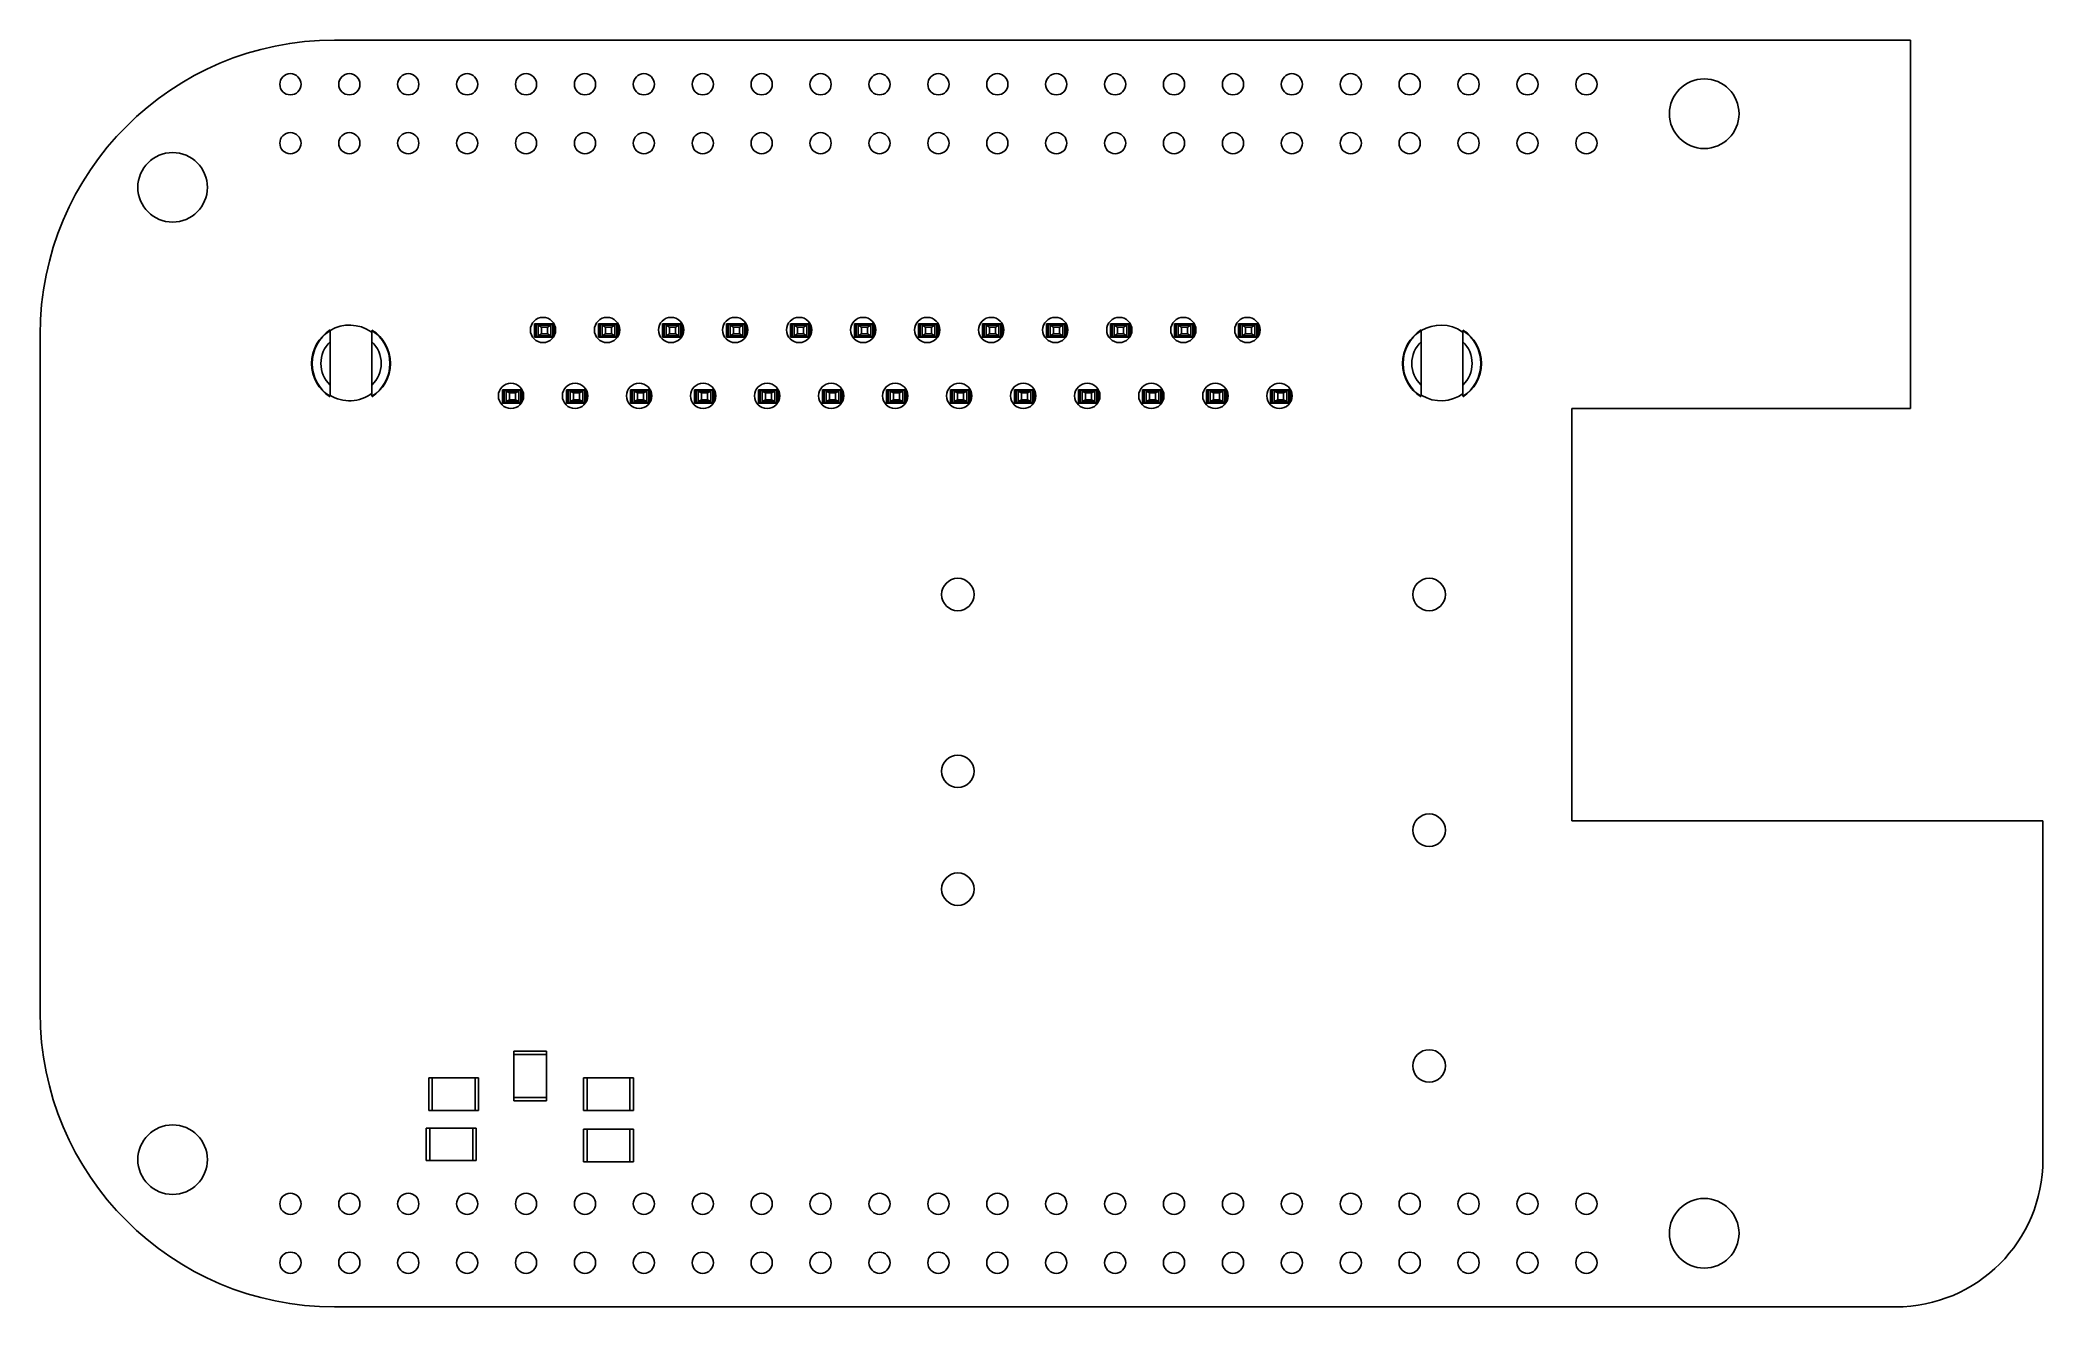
# Model space of a CAD drawing. Header units: millimetres. Extents: x -86.4 to 0, y 0 to 54.6.
import ezdxf

# ---------------------------------------------------------------- set-up
doc = ezdxf.new("R2010")
doc.units = ezdxf.units.MM

msp = doc.modelspace()

# ---------------------------------------------------------------- linework, layer by layer
at = {"color": 7, "linetype": 'Continuous', "lineweight": 25}
for p, q in [((-73.66, 54.61), (-5.715, 54.61)), ((-5.715, 54.61), (-5.715, 38.735)), ((-64.199, 42.38), (-65.042, 42.38)), ((-65.042, 41.8), (-65.042, 42.38)), ((-64.967, 41.8), (-64.967, 42.38)), ((-64.257, 42.38), (-64.257, 41.8)), ((-64.182, 42.349), (-64.182, 41.878)), ((-61.438, 42.38), (-62.282, 42.38)), ((-62.282, 41.8), (-62.282, 42.38)), ((-62.207, 41.8), (-62.207, 42.38)), ((-61.497, 42.38), (-61.497, 41.8)), ((-61.422, 42.351), (-61.422, 41.875)), ((-58.677, 42.38), (-59.522, 42.38)), ((-59.522, 41.8), (-59.522, 42.38)), ((-59.447, 41.8), (-59.447, 42.38)), ((-58.737, 42.38), (-58.737, 41.8)), ((-58.662, 42.353), (-58.662, 41.873)), ((-55.916, 42.38), (-56.762, 42.38)), ((-56.762, 41.8), (-56.762, 42.38)), ((-56.687, 41.8), (-56.687, 42.38)), ((-55.977, 42.38), (-55.977, 41.8)), ((-55.902, 42.355), (-55.902, 41.871)), ((-53.155, 42.38), (-54.002, 42.38)), ((-54.002, 41.8), (-54.002, 42.38)), ((-53.927, 41.8), (-53.927, 42.38)), ((-53.217, 42.38), (-53.217, 41.8)), ((-53.142, 42.357), (-53.142, 41.869)), ((-50.394, 42.38), (-51.242, 42.38)), ((-51.242, 41.8), (-51.242, 42.38)), ((-51.167, 41.8), (-51.167, 42.38)), ((-50.457, 42.38), (-50.457, 41.8)), ((-50.382, 42.359), (-50.382, 41.867)), ((-47.633, 42.38), (-48.482, 42.38)), ((-48.482, 41.8), (-48.482, 42.38)), ((-48.407, 41.8), (-48.407, 42.38)), ((-47.697, 42.38), (-47.697, 41.8)), ((-47.622, 42.361), (-47.622, 41.865)), ((-44.872, 42.38), (-45.722, 42.38)), ((-45.722, 41.8), (-45.722, 42.38)), ((-45.647, 41.8), (-45.647, 42.38)), ((-44.937, 42.38), (-44.937, 41.8)), ((-44.862, 42.363), (-44.862, 41.863)), ((-42.111, 42.38), (-42.962, 42.38)), ((-42.962, 41.8), (-42.962, 42.38)), ((-42.887, 41.8), (-42.887, 42.38)), ((-42.177, 42.38), (-42.177, 41.8)), ((-42.102, 42.365), (-42.102, 41.862)), ((-39.35, 42.38), (-40.202, 42.38)), ((-40.202, 41.8), (-40.202, 42.38)), ((-40.127, 41.8), (-40.127, 42.38)), ((-39.417, 42.38), (-39.417, 41.8)), ((-39.342, 42.367), (-39.342, 41.86)), ((-36.589, 42.38), (-37.442, 42.38)), ((-37.442, 41.8), (-37.442, 42.38)), ((-37.367, 41.8), (-37.367, 42.38)), ((-36.657, 42.38), (-36.657, 41.8)), ((-36.582, 42.369), (-36.582, 41.858)), ((-33.828, 42.38), (-34.682, 42.38)), ((-34.682, 41.8), (-34.682, 42.38)), ((-34.607, 41.8), (-34.607, 42.38)), ((-33.897, 42.38), (-33.897, 41.8)), ((-33.822, 42.371), (-33.822, 41.856)), ((-86.36, 12.7), (-86.36, 41.91)), ((-73.852, 39.732), (-73.852, 41.608)), ((-72.052, 41.608), (-72.052, 39.732)), ((-64.227, 41.8), (-65.042, 41.8)), ((-64.887, 42.315), (-64.337, 42.315)), ((-64.737, 42.24), (-64.887, 42.315)), ((-64.887, 41.865), (-64.887, 42.315)), ((-64.887, 41.865), (-64.737, 41.94)), ((-64.887, 41.865), (-64.337, 41.865)), ((-64.737, 42.24), (-64.737, 41.94)), ((-64.487, 42.24), (-64.737, 42.24)), ((-64.737, 41.94), (-64.487, 41.94)), ((-64.337, 42.315), (-64.487, 42.24)), ((-64.487, 42.24), (-64.487, 41.94)), ((-64.487, 41.94), (-64.337, 41.865)), ((-64.337, 42.315), (-64.337, 41.865)), ((-61.466, 41.8), (-62.282, 41.8)), ((-62.127, 42.315), (-61.577, 42.315)), ((-61.977, 42.24), (-62.127, 42.315)), ((-62.127, 41.865), (-62.127, 42.315)), ((-62.127, 41.865), (-61.977, 41.94)), ((-62.127, 41.865), (-61.577, 41.865)), ((-61.727, 42.24), (-61.977, 42.24)), ((-61.977, 42.24), (-61.977, 41.94)), ((-61.977, 41.94), (-61.727, 41.94)), ((-61.577, 42.315), (-61.727, 42.24)), ((-61.727, 42.24), (-61.727, 41.94)), ((-61.727, 41.94), (-61.577, 41.865)), ((-61.577, 42.315), (-61.577, 41.865)), ((-58.705, 41.8), (-59.522, 41.8)), ((-59.367, 41.865), (-59.367, 42.315)), ((-59.217, 42.24), (-59.367, 42.315)), ((-59.367, 42.315), (-58.817, 42.315)), ((-59.367, 41.865), (-59.217, 41.94)), ((-59.367, 41.865), (-58.817, 41.865)), ((-59.217, 42.24), (-59.217, 41.94)), ((-58.967, 42.24), (-59.217, 42.24)), ((-59.217, 41.94), (-58.967, 41.94)), ((-58.817, 42.315), (-58.967, 42.24)), ((-58.967, 42.24), (-58.967, 41.94)), ((-58.967, 41.94), (-58.817, 41.865)), ((-58.817, 42.315), (-58.817, 41.865)), ((-55.944, 41.8), (-56.762, 41.8)), ((-56.607, 41.865), (-56.607, 42.315)), ((-56.457, 42.24), (-56.607, 42.315)), ((-56.607, 42.315), (-56.057, 42.315)), ((-56.607, 41.865), (-56.457, 41.94)), ((-56.607, 41.865), (-56.057, 41.865)), ((-56.457, 42.24), (-56.457, 41.94)), ((-56.207, 42.24), (-56.457, 42.24)), ((-56.457, 41.94), (-56.207, 41.94)), ((-56.057, 42.315), (-56.207, 42.24)), ((-56.207, 42.24), (-56.207, 41.94)), ((-56.207, 41.94), (-56.057, 41.865)), ((-56.057, 42.315), (-56.057, 41.865)), ((-53.183, 41.8), (-54.002, 41.8)), ((-53.847, 42.315), (-53.297, 42.315)), ((-53.697, 42.24), (-53.847, 42.315)), ((-53.847, 41.865), (-53.847, 42.315)), ((-53.847, 41.865), (-53.697, 41.94)), ((-53.847, 41.865), (-53.297, 41.865)), ((-53.697, 42.24), (-53.697, 41.94)), ((-53.447, 42.24), (-53.697, 42.24)), ((-53.697, 41.94), (-53.447, 41.94)), ((-53.297, 42.315), (-53.447, 42.24)), ((-53.447, 42.24), (-53.447, 41.94)), ((-53.447, 41.94), (-53.297, 41.865)), ((-53.297, 42.315), (-53.297, 41.865)), ((-50.422, 41.8), (-51.242, 41.8)), ((-51.087, 42.315), (-50.537, 42.315)), ((-50.937, 42.24), (-51.087, 42.315)), ((-51.087, 41.865), (-51.087, 42.315)), ((-51.087, 41.865), (-50.937, 41.94)), ((-51.087, 41.865), (-50.537, 41.865)), ((-50.687, 42.24), (-50.937, 42.24)), ((-50.937, 42.24), (-50.937, 41.94)), ((-50.937, 41.94), (-50.687, 41.94)), ((-50.537, 42.315), (-50.687, 42.24)), ((-50.687, 42.24), (-50.687, 41.94)), ((-50.687, 41.94), (-50.537, 41.865)), ((-50.537, 42.315), (-50.537, 41.865)), ((-47.661, 41.8), (-48.482, 41.8)), ((-48.327, 42.315), (-47.777, 42.315)), ((-48.177, 42.24), (-48.327, 42.315)), ((-48.327, 41.865), (-48.327, 42.315)), ((-48.327, 41.865), (-48.177, 41.94)), ((-48.327, 41.865), (-47.777, 41.865)), ((-48.177, 42.24), (-48.177, 41.94)), ((-47.927, 42.24), (-48.177, 42.24)), ((-48.177, 41.94), (-47.927, 41.94)), ((-47.777, 42.315), (-47.927, 42.24)), ((-47.927, 42.24), (-47.927, 41.94)), ((-47.927, 41.94), (-47.777, 41.865)), ((-47.777, 42.315), (-47.777, 41.865)), ((-44.9, 41.8), (-45.722, 41.8)), ((-45.567, 42.315), (-45.017, 42.315)), ((-45.417, 42.24), (-45.567, 42.315)), ((-45.567, 41.865), (-45.567, 42.315)), ((-45.567, 41.865), (-45.417, 41.94)), ((-45.567, 41.865), (-45.017, 41.865)), ((-45.167, 42.24), (-45.417, 42.24)), ((-45.417, 42.24), (-45.417, 41.94)), ((-45.417, 41.94), (-45.167, 41.94)), ((-45.017, 42.315), (-45.167, 42.24)), ((-45.167, 42.24), (-45.167, 41.94)), ((-45.167, 41.94), (-45.017, 41.865)), ((-45.017, 42.315), (-45.017, 41.865)), ((-42.139, 41.8), (-42.962, 41.8)), ((-42.807, 42.315), (-42.257, 42.315)), ((-42.657, 42.24), (-42.807, 42.315)), ((-42.807, 41.865), (-42.807, 42.315)), ((-42.807, 41.865), (-42.657, 41.94)), ((-42.807, 41.865), (-42.257, 41.865)), ((-42.657, 42.24), (-42.657, 41.94)), ((-42.407, 42.24), (-42.657, 42.24)), ((-42.657, 41.94), (-42.407, 41.94)), ((-42.257, 42.315), (-42.407, 42.24)), ((-42.407, 42.24), (-42.407, 41.94)), ((-42.407, 41.94), (-42.257, 41.865)), ((-42.257, 42.315), (-42.257, 41.865)), ((-39.378, 41.8), (-40.202, 41.8)), ((-40.047, 42.315), (-39.497, 42.315)), ((-39.897, 42.24), (-40.047, 42.315)), ((-40.047, 41.865), (-40.047, 42.315)), ((-40.047, 41.865), (-39.897, 41.94)), ((-40.047, 41.865), (-39.497, 41.865)), ((-39.647, 42.24), (-39.897, 42.24)), ((-39.897, 42.24), (-39.897, 41.94)), ((-39.897, 41.94), (-39.647, 41.94)), ((-39.497, 42.315), (-39.647, 42.24)), ((-39.647, 42.24), (-39.647, 41.94)), ((-39.647, 41.94), (-39.497, 41.865)), ((-39.497, 42.315), (-39.497, 41.865)), ((-36.617, 41.8), (-37.442, 41.8)), ((-37.287, 42.315), (-36.737, 42.315)), ((-37.137, 42.24), (-37.287, 42.315)), ((-37.287, 41.865), (-37.287, 42.315)), ((-37.287, 41.865), (-37.137, 41.94)), ((-37.287, 41.865), (-36.737, 41.865)), ((-36.887, 42.24), (-37.137, 42.24)), ((-37.137, 42.24), (-37.137, 41.94)), ((-37.137, 41.94), (-36.887, 41.94)), ((-36.737, 42.315), (-36.887, 42.24)), ((-36.887, 42.24), (-36.887, 41.94)), ((-36.887, 41.94), (-36.737, 41.865)), ((-36.737, 42.315), (-36.737, 41.865)), ((-33.856, 41.8), (-34.682, 41.8)), ((-34.527, 42.315), (-33.977, 42.315)), ((-34.377, 42.24), (-34.527, 42.315)), ((-34.527, 41.865), (-34.527, 42.315)), ((-34.527, 41.865), (-34.377, 41.94)), ((-34.527, 41.865), (-33.977, 41.865)), ((-34.377, 42.24), (-34.377, 41.94)), ((-34.127, 42.24), (-34.377, 42.24)), ((-34.377, 41.94), (-34.127, 41.94)), ((-33.977, 42.315), (-34.127, 42.24)), ((-34.127, 42.24), (-34.127, 41.94)), ((-34.127, 41.94), (-33.977, 41.865)), ((-33.977, 42.315), (-33.977, 41.865)), ((-26.812, 39.732), (-26.812, 41.608)), ((-25.012, 41.608), (-25.012, 39.732)), ((-65.579, 39.54), (-66.422, 39.54)), ((-66.422, 38.96), (-66.422, 39.54)), ((-65.608, 38.96), (-66.422, 38.96)), ((-66.347, 38.96), (-66.347, 39.54)), ((-66.267, 39.475), (-65.717, 39.475)), ((-66.117, 39.4), (-66.267, 39.475)), ((-66.267, 39.025), (-66.267, 39.475)), ((-66.267, 39.025), (-66.117, 39.1)), ((-66.267, 39.025), (-65.717, 39.025)), ((-66.117, 39.4), (-66.117, 39.1)), ((-65.867, 39.4), (-66.117, 39.4)), ((-66.117, 39.1), (-65.867, 39.1)), ((-65.717, 39.475), (-65.867, 39.4)), ((-65.867, 39.4), (-65.867, 39.1)), ((-65.867, 39.1), (-65.717, 39.025)), ((-65.717, 39.475), (-65.717, 39.025)), ((-65.637, 39.54), (-65.637, 38.96)), ((-65.562, 39.508), (-65.562, 39.039)), ((-62.818, 39.54), (-63.662, 39.54)), ((-63.662, 38.96), (-63.662, 39.54)), ((-62.847, 38.96), (-63.662, 38.96)), ((-63.587, 38.96), (-63.587, 39.54)), ((-63.507, 39.475), (-62.957, 39.475)), ((-63.357, 39.4), (-63.507, 39.475)), ((-63.507, 39.025), (-63.507, 39.475)), ((-63.507, 39.025), (-63.357, 39.1)), ((-63.507, 39.025), (-62.957, 39.025)), ((-63.107, 39.4), (-63.357, 39.4)), ((-63.357, 39.4), (-63.357, 39.1)), ((-63.357, 39.1), (-63.107, 39.1)), ((-62.957, 39.475), (-63.107, 39.4)), ((-63.107, 39.4), (-63.107, 39.1)), ((-63.107, 39.1), (-62.957, 39.025)), ((-62.957, 39.475), (-62.957, 39.025)), ((-62.877, 39.54), (-62.877, 38.96)), ((-62.802, 39.51), (-62.802, 39.037)), ((-60.057, 39.54), (-60.902, 39.54)), ((-60.902, 38.96), (-60.902, 39.54)), ((-60.086, 38.96), (-60.902, 38.96)), ((-60.827, 38.96), (-60.827, 39.54)), ((-60.747, 39.475), (-60.197, 39.475)), ((-60.597, 39.4), (-60.747, 39.475)), ((-60.747, 39.025), (-60.747, 39.475)), ((-60.747, 39.025), (-60.597, 39.1)), ((-60.747, 39.025), (-60.197, 39.025)), ((-60.347, 39.4), (-60.597, 39.4)), ((-60.597, 39.4), (-60.597, 39.1)), ((-60.597, 39.1), (-60.347, 39.1)), ((-60.197, 39.475), (-60.347, 39.4)), ((-60.347, 39.4), (-60.347, 39.1)), ((-60.347, 39.1), (-60.197, 39.025)), ((-60.197, 39.475), (-60.197, 39.025)), ((-60.117, 39.54), (-60.117, 38.96)), ((-60.042, 39.512), (-60.042, 39.034)), ((-57.296, 39.54), (-58.142, 39.54)), ((-58.142, 38.96), (-58.142, 39.54)), ((-57.325, 38.96), (-58.142, 38.96)), ((-58.067, 38.96), (-58.067, 39.54)), ((-57.987, 39.475), (-57.437, 39.475)), ((-57.837, 39.4), (-57.987, 39.475)), ((-57.987, 39.025), (-57.987, 39.475)), ((-57.987, 39.025), (-57.837, 39.1)), ((-57.987, 39.025), (-57.437, 39.025)), ((-57.837, 39.4), (-57.837, 39.1)), ((-57.587, 39.4), (-57.837, 39.4)), ((-57.837, 39.1), (-57.587, 39.1)), ((-57.437, 39.475), (-57.587, 39.4)), ((-57.587, 39.4), (-57.587, 39.1)), ((-57.587, 39.1), (-57.437, 39.025)), ((-57.437, 39.475), (-57.437, 39.025)), ((-57.357, 39.54), (-57.357, 38.96)), ((-57.282, 39.514), (-57.282, 39.032)), ((-54.535, 39.54), (-55.382, 39.54)), ((-55.382, 38.96), (-55.382, 39.54)), ((-54.564, 38.96), (-55.382, 38.96)), ((-55.307, 38.96), (-55.307, 39.54)), ((-55.227, 39.475), (-54.677, 39.475)), ((-55.077, 39.4), (-55.227, 39.475)), ((-55.227, 39.025), (-55.227, 39.475)), ((-55.227, 39.025), (-55.077, 39.1)), ((-55.227, 39.025), (-54.677, 39.025)), ((-55.077, 39.4), (-55.077, 39.1)), ((-54.827, 39.4), (-55.077, 39.4)), ((-55.077, 39.1), (-54.827, 39.1)), ((-54.677, 39.475), (-54.827, 39.4)), ((-54.827, 39.4), (-54.827, 39.1)), ((-54.827, 39.1), (-54.677, 39.025)), ((-54.677, 39.475), (-54.677, 39.025)), ((-54.597, 39.54), (-54.597, 38.96)), ((-54.522, 39.516), (-54.522, 39.03)), ((-51.774, 39.54), (-52.622, 39.54)), ((-52.622, 38.96), (-52.622, 39.54)), ((-51.803, 38.96), (-52.622, 38.96)), ((-52.547, 38.96), (-52.547, 39.54)), ((-52.467, 39.475), (-51.917, 39.475)), ((-52.317, 39.4), (-52.467, 39.475)), ((-52.467, 39.025), (-52.467, 39.475)), ((-52.467, 39.025), (-52.317, 39.1)), ((-52.467, 39.025), (-51.917, 39.025)), ((-52.067, 39.4), (-52.317, 39.4)), ((-52.317, 39.4), (-52.317, 39.1)), ((-52.317, 39.1), (-52.067, 39.1)), ((-51.917, 39.475), (-52.067, 39.4)), ((-52.067, 39.4), (-52.067, 39.1)), ((-52.067, 39.1), (-51.917, 39.025)), ((-51.917, 39.475), (-51.917, 39.025)), ((-51.837, 39.54), (-51.837, 38.96)), ((-51.762, 39.518), (-51.762, 39.028)), ((-49.013, 39.54), (-49.862, 39.54)), ((-49.862, 38.96), (-49.862, 39.54)), ((-49.042, 38.96), (-49.862, 38.96)), ((-49.787, 38.96), (-49.787, 39.54)), ((-49.707, 39.025), (-49.707, 39.475)), ((-49.557, 39.4), (-49.707, 39.475)), ((-49.707, 39.475), (-49.157, 39.475)), ((-49.707, 39.025), (-49.557, 39.1)), ((-49.707, 39.025), (-49.157, 39.025)), ((-49.557, 39.4), (-49.557, 39.1)), ((-49.307, 39.4), (-49.557, 39.4)), ((-49.557, 39.1), (-49.307, 39.1)), ((-49.157, 39.475), (-49.307, 39.4)), ((-49.307, 39.4), (-49.307, 39.1)), ((-49.307, 39.1), (-49.157, 39.025)), ((-49.157, 39.475), (-49.157, 39.025)), ((-49.077, 39.54), (-49.077, 38.96)), ((-49.002, 39.52), (-49.002, 39.026)), ((-46.252, 39.54), (-47.102, 39.54)), ((-47.102, 38.96), (-47.102, 39.54)), ((-46.281, 38.96), (-47.102, 38.96)), ((-47.027, 38.96), (-47.027, 39.54)), ((-46.947, 39.025), (-46.947, 39.475)), ((-46.797, 39.4), (-46.947, 39.475)), ((-46.947, 39.475), (-46.397, 39.475)), ((-46.947, 39.025), (-46.797, 39.1)), ((-46.947, 39.025), (-46.397, 39.025)), ((-46.797, 39.4), (-46.797, 39.1)), ((-46.547, 39.4), (-46.797, 39.4)), ((-46.797, 39.1), (-46.547, 39.1)), ((-46.397, 39.475), (-46.547, 39.4)), ((-46.547, 39.4), (-46.547, 39.1)), ((-46.547, 39.1), (-46.397, 39.025)), ((-46.397, 39.475), (-46.397, 39.025)), ((-46.317, 39.54), (-46.317, 38.96)), ((-46.242, 39.522), (-46.242, 39.024)), ((-43.491, 39.54), (-44.342, 39.54)), ((-44.342, 38.96), (-44.342, 39.54)), ((-43.52, 38.96), (-44.342, 38.96)), ((-44.267, 38.96), (-44.267, 39.54)), ((-44.187, 39.025), (-44.187, 39.475)), ((-44.037, 39.4), (-44.187, 39.475)), ((-44.187, 39.475), (-43.637, 39.475)), ((-44.187, 39.025), (-44.037, 39.1)), ((-44.187, 39.025), (-43.637, 39.025)), ((-44.037, 39.4), (-44.037, 39.1)), ((-43.787, 39.4), (-44.037, 39.4)), ((-44.037, 39.1), (-43.787, 39.1)), ((-43.637, 39.475), (-43.787, 39.4)), ((-43.787, 39.4), (-43.787, 39.1)), ((-43.787, 39.1), (-43.637, 39.025)), ((-43.637, 39.475), (-43.637, 39.025)), ((-43.557, 39.54), (-43.557, 38.96)), ((-43.482, 39.524), (-43.482, 39.022)), ((-40.73, 39.54), (-41.582, 39.54)), ((-41.582, 38.96), (-41.582, 39.54)), ((-40.759, 38.96), (-41.582, 38.96)), ((-41.507, 38.96), (-41.507, 39.54)), ((-41.427, 39.475), (-40.877, 39.475)), ((-41.277, 39.4), (-41.427, 39.475)), ((-41.427, 39.025), (-41.427, 39.475)), ((-41.427, 39.025), (-41.277, 39.1)), ((-41.427, 39.025), (-40.877, 39.025)), ((-41.027, 39.4), (-41.277, 39.4)), ((-41.277, 39.4), (-41.277, 39.1)), ((-41.277, 39.1), (-41.027, 39.1)), ((-40.877, 39.475), (-41.027, 39.4)), ((-41.027, 39.4), (-41.027, 39.1)), ((-41.027, 39.1), (-40.877, 39.025)), ((-40.877, 39.475), (-40.877, 39.025)), ((-40.797, 39.54), (-40.797, 38.96)), ((-40.722, 39.526), (-40.722, 39.021)), ((-37.969, 39.54), (-38.822, 39.54)), ((-38.822, 38.96), (-38.822, 39.54)), ((-37.998, 38.96), (-38.822, 38.96)), ((-38.747, 38.96), (-38.747, 39.54)), ((-38.667, 39.025), (-38.667, 39.475)), ((-38.517, 39.4), (-38.667, 39.475)), ((-38.667, 39.475), (-38.117, 39.475)), ((-38.667, 39.025), (-38.517, 39.1)), ((-38.667, 39.025), (-38.117, 39.025)), ((-38.517, 39.4), (-38.517, 39.1)), ((-38.267, 39.4), (-38.517, 39.4)), ((-38.517, 39.1), (-38.267, 39.1)), ((-38.117, 39.475), (-38.267, 39.4)), ((-38.267, 39.4), (-38.267, 39.1)), ((-38.267, 39.1), (-38.117, 39.025)), ((-38.117, 39.475), (-38.117, 39.025)), ((-38.037, 39.54), (-38.037, 38.96)), ((-37.962, 39.528), (-37.962, 39.019)), ((-35.208, 39.54), (-36.062, 39.54)), ((-36.062, 38.96), (-36.062, 39.54)), ((-35.237, 38.96), (-36.062, 38.96)), ((-35.987, 38.96), (-35.987, 39.54)), ((-35.907, 39.025), (-35.907, 39.475)), ((-35.757, 39.4), (-35.907, 39.475)), ((-35.907, 39.475), (-35.357, 39.475)), ((-35.907, 39.025), (-35.757, 39.1)), ((-35.907, 39.025), (-35.357, 39.025)), ((-35.757, 39.4), (-35.757, 39.1)), ((-35.507, 39.4), (-35.757, 39.4)), ((-35.757, 39.1), (-35.507, 39.1)), ((-35.357, 39.475), (-35.507, 39.4)), ((-35.507, 39.4), (-35.507, 39.1)), ((-35.507, 39.1), (-35.357, 39.025)), ((-35.357, 39.475), (-35.357, 39.025)), ((-35.277, 39.54), (-35.277, 38.96)), ((-35.202, 39.53), (-35.202, 39.017)), ((-32.447, 39.54), (-33.302, 39.54)), ((-33.302, 38.96), (-33.302, 39.54)), ((-32.476, 38.96), (-33.302, 38.96)), ((-33.227, 38.96), (-33.227, 39.54)), ((-33.147, 39.025), (-33.147, 39.475)), ((-32.997, 39.4), (-33.147, 39.475)), ((-33.147, 39.475), (-32.597, 39.475)), ((-33.147, 39.025), (-32.997, 39.1)), ((-33.147, 39.025), (-32.597, 39.025)), ((-32.997, 39.4), (-32.997, 39.1)), ((-32.747, 39.4), (-32.997, 39.4)), ((-32.997, 39.1), (-32.747, 39.1)), ((-32.597, 39.475), (-32.747, 39.4)), ((-32.747, 39.4), (-32.747, 39.1)), ((-32.747, 39.1), (-32.597, 39.025)), ((-32.597, 39.475), (-32.597, 39.025)), ((-32.517, 39.54), (-32.517, 38.96)), ((-32.442, 39.531), (-32.442, 39.015)), ((-20.32, 38.735), (-20.32, 20.955)), ((-5.715, 38.735), (-20.32, 38.735)), ((-20.32, 20.955), (0, 20.955)), ((0, 20.955), (0, 6.35)), ((-65.927, 11.032), (-65.927, 8.882)), ((-64.527, 11.032), (-65.927, 11.032)), ((-65.927, 10.882), (-64.527, 10.882)), ((-64.527, 11.032), (-64.527, 8.882)), ((-69.604, 9.869), (-67.454, 9.869)), ((-69.604, 9.869), (-69.604, 8.469)), ((-69.454, 9.869), (-69.454, 8.469)), ((-67.604, 9.869), (-67.604, 8.469)), ((-67.454, 8.469), (-67.454, 9.869)), ((-60.774, 9.869), (-62.924, 9.869)), ((-62.924, 9.869), (-62.924, 8.469)), ((-62.774, 8.469), (-62.774, 9.869)), ((-60.924, 9.869), (-60.924, 8.469)), ((-60.774, 8.469), (-60.774, 9.869)), ((-64.527, 9.032), (-65.927, 9.032)), ((-64.527, 8.882), (-65.927, 8.882)), ((-69.604, 8.469), (-67.454, 8.469)), ((-60.774, 8.469), (-62.924, 8.469)), ((-69.706, 7.71), (-67.556, 7.71)), ((-69.706, 7.71), (-69.706, 6.31)), ((-69.556, 6.31), (-69.556, 7.71)), ((-67.706, 7.71), (-67.706, 6.31)), ((-67.556, 6.31), (-67.556, 7.71)), ((-62.924, 7.66), (-62.924, 6.26)), ((-60.774, 7.66), (-62.924, 7.66)), ((-62.774, 6.26), (-62.774, 7.66)), ((-60.924, 6.26), (-60.924, 7.66)), ((-60.774, 6.26), (-60.774, 7.66)), ((-69.706, 6.31), (-67.556, 6.31)), ((-62.924, 6.26), (-60.774, 6.26)), ((-6.35, 0), (-73.66, 0))]:
    msp.add_line(p, q, dxfattribs=at)
for centre, radius in [((-75.565, 52.705), 0.457), ((-73.025, 52.705), 0.457), ((-70.485, 52.705), 0.457), ((-67.945, 52.705), 0.457), ((-65.405, 52.705), 0.457), ((-62.865, 52.705), 0.457), ((-60.325, 52.705), 0.457), ((-57.785, 52.705), 0.457), ((-55.245, 52.705), 0.457), ((-52.705, 52.705), 0.457), ((-50.165, 52.705), 0.457), ((-47.625, 52.705), 0.457), ((-45.085, 52.705), 0.457), ((-42.545, 52.705), 0.457), ((-40.005, 52.705), 0.457), ((-37.465, 52.705), 0.457), ((-34.925, 52.705), 0.457), ((-32.385, 52.705), 0.457), ((-29.845, 52.705), 0.457), ((-27.305, 52.705), 0.457), ((-24.765, 52.705), 0.457), ((-22.225, 52.705), 0.457), ((-19.685, 52.705), 0.457), ((-14.605, 51.435), 1.5), ((-75.565, 50.165), 0.457), ((-73.025, 50.165), 0.457), ((-70.485, 50.165), 0.457), ((-67.945, 50.165), 0.457), ((-65.405, 50.165), 0.457), ((-62.865, 50.165), 0.457), ((-60.325, 50.165), 0.457), ((-57.785, 50.165), 0.457), ((-55.245, 50.165), 0.457), ((-52.705, 50.165), 0.457), ((-50.165, 50.165), 0.457), ((-47.625, 50.165), 0.457), ((-45.085, 50.165), 0.457), ((-42.545, 50.165), 0.457), ((-40.005, 50.165), 0.457), ((-37.465, 50.165), 0.457), ((-34.925, 50.165), 0.457), ((-32.385, 50.165), 0.457), ((-29.845, 50.165), 0.457), ((-27.305, 50.165), 0.457), ((-24.765, 50.165), 0.457), ((-22.225, 50.165), 0.457), ((-19.685, 50.165), 0.457), ((-80.645, 48.26), 1.5), ((-64.674, 42.113), 0.545), ((-61.913, 42.113), 0.545), ((-59.152, 42.113), 0.545), ((-56.391, 42.113), 0.545), ((-53.63, 42.113), 0.545), ((-50.869, 42.113), 0.545), ((-48.108, 42.113), 0.545), ((-45.347, 42.113), 0.545), ((-42.586, 42.113), 0.545), ((-39.825, 42.113), 0.545), ((-37.064, 42.113), 0.545), ((-34.303, 42.113), 0.545), ((-66.054, 39.273), 0.545), ((-63.293, 39.273), 0.545), ((-60.532, 39.273), 0.545), ((-57.771, 39.273), 0.545), ((-55.01, 39.273), 0.545), ((-52.249, 39.273), 0.545), ((-49.488, 39.273), 0.545), ((-46.727, 39.273), 0.545), ((-43.966, 39.273), 0.545), ((-41.205, 39.273), 0.545), ((-38.444, 39.273), 0.545), ((-35.683, 39.273), 0.545), ((-32.922, 39.273), 0.545), ((-46.787, 30.709), 0.7), ((-26.467, 30.709), 0.7), ((-46.787, 23.089), 0.7), ((-26.467, 20.549), 0.7), ((-46.787, 18.009), 0.7), ((-26.467, 10.389), 0.7), ((-80.645, 6.35), 1.5), ((-75.565, 4.445), 0.457), ((-73.025, 4.445), 0.457), ((-70.485, 4.445), 0.457), ((-67.945, 4.445), 0.457), ((-65.405, 4.445), 0.457), ((-62.865, 4.445), 0.457), ((-60.325, 4.445), 0.457), ((-57.785, 4.445), 0.457), ((-55.245, 4.445), 0.457), ((-52.705, 4.445), 0.457), ((-50.165, 4.445), 0.457), ((-47.625, 4.445), 0.457), ((-45.085, 4.445), 0.457), ((-42.545, 4.445), 0.457), ((-40.005, 4.445), 0.457), ((-37.465, 4.445), 0.457), ((-34.925, 4.445), 0.457), ((-32.385, 4.445), 0.457), ((-29.845, 4.445), 0.457), ((-27.305, 4.445), 0.457), ((-24.765, 4.445), 0.457), ((-22.225, 4.445), 0.457), ((-19.685, 4.445), 0.457), ((-14.605, 3.175), 1.5), ((-75.565, 1.905), 0.457), ((-73.025, 1.905), 0.457), ((-70.485, 1.905), 0.457), ((-67.945, 1.905), 0.457), ((-65.405, 1.905), 0.457), ((-62.865, 1.905), 0.457), ((-60.325, 1.905), 0.457), ((-57.785, 1.905), 0.457), ((-55.245, 1.905), 0.457), ((-52.705, 1.905), 0.457), ((-50.165, 1.905), 0.457), ((-47.625, 1.905), 0.457), ((-45.085, 1.905), 0.457), ((-42.545, 1.905), 0.457), ((-40.005, 1.905), 0.457), ((-37.465, 1.905), 0.457), ((-34.925, 1.905), 0.457), ((-32.385, 1.905), 0.457), ((-29.845, 1.905), 0.457), ((-27.305, 1.905), 0.457), ((-24.765, 1.905), 0.457), ((-22.225, 1.905), 0.457), ((-19.685, 1.905), 0.457)]:
    msp.add_circle(centre, radius, dxfattribs=at)
for centre, radius, start, end in [((-73.659, 41.909), 12.701, 90.00398, 179.99604), ((-73.014, 40.693), 1.63, 55.32068, 120.89488), ((-25.962, 40.693), 1.63, 55.69645, 121.26275), ((-72.952, 40.67), 1.7, 121.96539, 237.92459), ((-72.952, 40.67), 1.677, 122.45705, 237.54293), ((-72.952, 40.67), 1.3, 133.81305, 226.18693), ((-72.952, 40.67), 1.7, 301.96222, 57.93739), ((-72.952, 40.67), 1.677, 302.45705, 57.54293), ((-72.952, 40.67), 1.3, 313.81305, 46.18693), ((-25.912, 40.67), 1.7, 121.96539, 237.92459), ((-25.912, 40.67), 1.677, 122.45705, 237.54293), ((-25.912, 40.67), 1.3, 133.81305, 226.18693), ((-25.912, 40.67), 1.7, 301.96222, 57.93739), ((-25.912, 40.67), 1.677, 302.45705, 57.54293), ((-25.912, 40.67), 1.3, 313.81305, 46.18693), ((-73.014, 40.693), 1.63, 238.42256, 306.85484), ((-25.962, 40.693), 1.63, 239.56169, 306.35089), ((-73.659, 12.701), 12.701, 180.00396, 269.99603), ((-6.35, 6.35), 6.35, 270.00395, 359.99605)]:
    msp.add_arc(centre, radius, start, end, dxfattribs=at)
for points, knots in [([(-64.887, 42.315), (-64.887, 42.315), (-64.888, 42.316), (-64.89, 42.318), (-64.892, 42.32), (-64.895, 42.322), (-64.898, 42.325), (-64.902, 42.329), (-64.908, 42.335), (-64.914, 42.341), (-64.922, 42.349), (-64.932, 42.358), (-64.942, 42.366), (-64.945, 42.369), (-64.949, 42.372), (-64.953, 42.375), (-64.955, 42.376), (-64.958, 42.378), (-64.96, 42.379), (-64.962, 42.38), (-64.965, 42.38), (-64.967, 42.38)], [0, 0, 0, 0, 0.0000213032, 0.0000213032, 0.0000213032, 0.000042431, 0.000042431, 0.000042431, 0.0000723384, 0.0000723384, 0.0000723384, 0.0001136473, 0.0001136473, 0.0001136473, 0.0001274369, 0.0001274369, 0.0001274369, 0.0001360899, 0.0001360899, 0.0001360899, 0.0001431283, 0.0001431283, 0.0001431283, 0.0001431283]), ([(-64.257, 42.38), (-64.259, 42.38), (-64.262, 42.38), (-64.264, 42.379), (-64.268, 42.377), (-64.272, 42.374), (-64.276, 42.371), (-64.287, 42.363), (-64.297, 42.353), (-64.306, 42.345), (-64.313, 42.338), (-64.319, 42.333), (-64.324, 42.328), (-64.328, 42.324), (-64.331, 42.321), (-64.333, 42.319), (-64.335, 42.317), (-64.337, 42.316), (-64.337, 42.315), (-64.337, 42.315), (-64.337, 42.315), (-64.337, 42.315)], [0, 0, 0, 0, 0.0000067135, 0.0000067135, 0.0000067135, 0.0000211926, 0.0000211926, 0.0000211926, 0.0000645725, 0.0000645725, 0.0000645725, 0.0000955232, 0.0000955232, 0.0000955232, 0.0001191342, 0.0001191342, 0.0001191342, 0.0001390677, 0.0001390677, 0.0001390677, 0.0001439568, 0.0001439568, 0.0001439568, 0.0001439568]), ([(-62.127, 42.315), (-62.127, 42.315), (-62.128, 42.316), (-62.13, 42.318), (-62.132, 42.32), (-62.135, 42.322), (-62.138, 42.325), (-62.142, 42.329), (-62.148, 42.335), (-62.154, 42.341), (-62.162, 42.349), (-62.172, 42.358), (-62.182, 42.366), (-62.185, 42.369), (-62.189, 42.372), (-62.193, 42.375), (-62.195, 42.376), (-62.198, 42.378), (-62.2, 42.379), (-62.202, 42.38), (-62.205, 42.38), (-62.207, 42.38)], [0, 0, 0, 0, 0.0000213032, 0.0000213032, 0.0000213032, 0.000042431, 0.000042431, 0.000042431, 0.0000723384, 0.0000723384, 0.0000723384, 0.0001136473, 0.0001136473, 0.0001136473, 0.0001274369, 0.0001274369, 0.0001274369, 0.0001360899, 0.0001360899, 0.0001360899, 0.0001431283, 0.0001431283, 0.0001431283, 0.0001431283]), ([(-61.497, 42.38), (-61.499, 42.38), (-61.502, 42.38), (-61.504, 42.379), (-61.508, 42.377), (-61.512, 42.374), (-61.516, 42.371), (-61.527, 42.363), (-61.537, 42.353), (-61.546, 42.345), (-61.553, 42.338), (-61.559, 42.333), (-61.564, 42.328), (-61.568, 42.324), (-61.571, 42.321), (-61.573, 42.319), (-61.575, 42.317), (-61.577, 42.316), (-61.577, 42.315), (-61.577, 42.315), (-61.577, 42.315), (-61.577, 42.315)], [0, 0, 0, 0, 0.0000067135, 0.0000067135, 0.0000067135, 0.0000211926, 0.0000211926, 0.0000211926, 0.0000645725, 0.0000645725, 0.0000645725, 0.0000955232, 0.0000955232, 0.0000955232, 0.0001191342, 0.0001191342, 0.0001191342, 0.0001390677, 0.0001390677, 0.0001390677, 0.0001439568, 0.0001439568, 0.0001439568, 0.0001439568]), ([(-59.367, 42.315), (-59.367, 42.315), (-59.368, 42.316), (-59.37, 42.318), (-59.372, 42.32), (-59.375, 42.322), (-59.378, 42.325), (-59.382, 42.329), (-59.388, 42.335), (-59.394, 42.341), (-59.402, 42.349), (-59.412, 42.358), (-59.422, 42.366), (-59.425, 42.369), (-59.429, 42.372), (-59.433, 42.375), (-59.435, 42.376), (-59.438, 42.378), (-59.44, 42.379), (-59.442, 42.38), (-59.445, 42.38), (-59.447, 42.38)], [0, 0, 0, 0, 0.0000213032, 0.0000213032, 0.0000213032, 0.000042431, 0.000042431, 0.000042431, 0.0000723384, 0.0000723384, 0.0000723384, 0.0001136473, 0.0001136473, 0.0001136473, 0.0001274369, 0.0001274369, 0.0001274369, 0.0001360899, 0.0001360899, 0.0001360899, 0.0001431283, 0.0001431283, 0.0001431283, 0.0001431283]), ([(-58.737, 42.38), (-58.739, 42.38), (-58.742, 42.38), (-58.744, 42.379), (-58.748, 42.377), (-58.752, 42.374), (-58.756, 42.371), (-58.767, 42.363), (-58.777, 42.353), (-58.786, 42.345), (-58.793, 42.338), (-58.799, 42.333), (-58.804, 42.328), (-58.808, 42.324), (-58.811, 42.321), (-58.813, 42.319), (-58.815, 42.317), (-58.817, 42.316), (-58.817, 42.315), (-58.817, 42.315), (-58.817, 42.315), (-58.817, 42.315)], [0, 0, 0, 0, 0.0000067135, 0.0000067135, 0.0000067135, 0.0000211926, 0.0000211926, 0.0000211926, 0.0000645725, 0.0000645725, 0.0000645725, 0.0000955232, 0.0000955232, 0.0000955232, 0.0001191342, 0.0001191342, 0.0001191342, 0.0001390677, 0.0001390677, 0.0001390677, 0.0001439568, 0.0001439568, 0.0001439568, 0.0001439568]), ([(-56.607, 42.315), (-56.607, 42.315), (-56.608, 42.316), (-56.61, 42.318), (-56.612, 42.32), (-56.615, 42.322), (-56.618, 42.325), (-56.622, 42.329), (-56.628, 42.335), (-56.634, 42.341), (-56.642, 42.349), (-56.652, 42.358), (-56.662, 42.366), (-56.665, 42.369), (-56.669, 42.372), (-56.673, 42.375), (-56.675, 42.376), (-56.678, 42.378), (-56.68, 42.379), (-56.682, 42.38), (-56.685, 42.38), (-56.687, 42.38)], [0, 0, 0, 0, 0.0000213032, 0.0000213032, 0.0000213032, 0.000042431, 0.000042431, 0.000042431, 0.0000723384, 0.0000723384, 0.0000723384, 0.0001136473, 0.0001136473, 0.0001136473, 0.0001274369, 0.0001274369, 0.0001274369, 0.0001360899, 0.0001360899, 0.0001360899, 0.0001431283, 0.0001431283, 0.0001431283, 0.0001431283]), ([(-55.977, 42.38), (-55.979, 42.38), (-55.982, 42.38), (-55.984, 42.379), (-55.988, 42.377), (-55.992, 42.374), (-55.996, 42.371), (-56.007, 42.363), (-56.017, 42.353), (-56.026, 42.345), (-56.033, 42.338), (-56.039, 42.333), (-56.044, 42.328), (-56.048, 42.324), (-56.051, 42.321), (-56.053, 42.319), (-56.055, 42.317), (-56.057, 42.316), (-56.057, 42.315), (-56.057, 42.315), (-56.057, 42.315), (-56.057, 42.315)], [0, 0, 0, 0, 0.0000067135, 0.0000067135, 0.0000067135, 0.0000211926, 0.0000211926, 0.0000211926, 0.0000645725, 0.0000645725, 0.0000645725, 0.0000955232, 0.0000955232, 0.0000955232, 0.0001191342, 0.0001191342, 0.0001191342, 0.0001390677, 0.0001390677, 0.0001390677, 0.0001439568, 0.0001439568, 0.0001439568, 0.0001439568]), ([(-53.847, 42.315), (-53.847, 42.315), (-53.848, 42.316), (-53.85, 42.318), (-53.852, 42.32), (-53.855, 42.322), (-53.858, 42.325), (-53.862, 42.329), (-53.868, 42.335), (-53.874, 42.341), (-53.882, 42.349), (-53.892, 42.358), (-53.902, 42.366), (-53.905, 42.369), (-53.909, 42.372), (-53.913, 42.375), (-53.915, 42.376), (-53.918, 42.378), (-53.92, 42.379), (-53.922, 42.38), (-53.925, 42.38), (-53.927, 42.38)], [0, 0, 0, 0, 0.0000213032, 0.0000213032, 0.0000213032, 0.000042431, 0.000042431, 0.000042431, 0.0000723384, 0.0000723384, 0.0000723384, 0.0001136473, 0.0001136473, 0.0001136473, 0.0001274369, 0.0001274369, 0.0001274369, 0.0001360899, 0.0001360899, 0.0001360899, 0.0001431283, 0.0001431283, 0.0001431283, 0.0001431283]), ([(-53.217, 42.38), (-53.219, 42.38), (-53.222, 42.38), (-53.224, 42.379), (-53.228, 42.377), (-53.232, 42.374), (-53.236, 42.371), (-53.247, 42.363), (-53.257, 42.353), (-53.266, 42.345), (-53.273, 42.338), (-53.279, 42.333), (-53.284, 42.328), (-53.288, 42.324), (-53.291, 42.321), (-53.293, 42.319), (-53.295, 42.317), (-53.297, 42.316), (-53.297, 42.315), (-53.297, 42.315), (-53.297, 42.315), (-53.297, 42.315)], [0, 0, 0, 0, 0.0000067135, 0.0000067135, 0.0000067135, 0.0000211926, 0.0000211926, 0.0000211926, 0.0000645725, 0.0000645725, 0.0000645725, 0.0000955232, 0.0000955232, 0.0000955232, 0.0001191342, 0.0001191342, 0.0001191342, 0.0001390677, 0.0001390677, 0.0001390677, 0.0001439568, 0.0001439568, 0.0001439568, 0.0001439568]), ([(-51.087, 42.315), (-51.087, 42.315), (-51.088, 42.316), (-51.09, 42.318), (-51.092, 42.32), (-51.095, 42.322), (-51.098, 42.325), (-51.102, 42.329), (-51.108, 42.335), (-51.114, 42.341), (-51.122, 42.349), (-51.132, 42.358), (-51.142, 42.366), (-51.145, 42.369), (-51.149, 42.372), (-51.153, 42.375), (-51.155, 42.376), (-51.158, 42.378), (-51.16, 42.379), (-51.162, 42.38), (-51.165, 42.38), (-51.167, 42.38)], [0, 0, 0, 0, 0.0000213032, 0.0000213032, 0.0000213032, 0.000042431, 0.000042431, 0.000042431, 0.0000723384, 0.0000723384, 0.0000723384, 0.0001136473, 0.0001136473, 0.0001136473, 0.0001274369, 0.0001274369, 0.0001274369, 0.0001360899, 0.0001360899, 0.0001360899, 0.0001431283, 0.0001431283, 0.0001431283, 0.0001431283]), ([(-50.457, 42.38), (-50.459, 42.38), (-50.462, 42.38), (-50.464, 42.379), (-50.468, 42.377), (-50.472, 42.374), (-50.476, 42.371), (-50.487, 42.363), (-50.497, 42.353), (-50.506, 42.345), (-50.513, 42.338), (-50.519, 42.333), (-50.524, 42.328), (-50.528, 42.324), (-50.531, 42.321), (-50.533, 42.319), (-50.535, 42.317), (-50.537, 42.316), (-50.537, 42.315), (-50.537, 42.315), (-50.537, 42.315), (-50.537, 42.315)], [0, 0, 0, 0, 0.0000067135, 0.0000067135, 0.0000067135, 0.0000211926, 0.0000211926, 0.0000211926, 0.0000645725, 0.0000645725, 0.0000645725, 0.0000955232, 0.0000955232, 0.0000955232, 0.0001191342, 0.0001191342, 0.0001191342, 0.0001390677, 0.0001390677, 0.0001390677, 0.0001439568, 0.0001439568, 0.0001439568, 0.0001439568]), ([(-48.327, 42.315), (-48.327, 42.315), (-48.328, 42.316), (-48.33, 42.318), (-48.332, 42.32), (-48.335, 42.322), (-48.338, 42.325), (-48.342, 42.329), (-48.348, 42.335), (-48.354, 42.341), (-48.362, 42.349), (-48.372, 42.358), (-48.382, 42.366), (-48.385, 42.369), (-48.389, 42.372), (-48.393, 42.375), (-48.395, 42.376), (-48.398, 42.378), (-48.4, 42.379), (-48.402, 42.38), (-48.405, 42.38), (-48.407, 42.38)], [0, 0, 0, 0, 0.0000213032, 0.0000213032, 0.0000213032, 0.000042431, 0.000042431, 0.000042431, 0.0000723384, 0.0000723384, 0.0000723384, 0.0001136473, 0.0001136473, 0.0001136473, 0.0001274369, 0.0001274369, 0.0001274369, 0.0001360899, 0.0001360899, 0.0001360899, 0.0001431283, 0.0001431283, 0.0001431283, 0.0001431283]), ([(-47.697, 42.38), (-47.699, 42.38), (-47.702, 42.38), (-47.704, 42.379), (-47.708, 42.377), (-47.712, 42.374), (-47.716, 42.371), (-47.727, 42.363), (-47.737, 42.353), (-47.746, 42.345), (-47.753, 42.338), (-47.759, 42.333), (-47.764, 42.328), (-47.768, 42.324), (-47.771, 42.321), (-47.773, 42.319), (-47.775, 42.317), (-47.777, 42.316), (-47.777, 42.315), (-47.777, 42.315), (-47.777, 42.315), (-47.777, 42.315)], [0, 0, 0, 0, 0.0000067135, 0.0000067135, 0.0000067135, 0.0000211926, 0.0000211926, 0.0000211926, 0.0000645725, 0.0000645725, 0.0000645725, 0.0000955232, 0.0000955232, 0.0000955232, 0.0001191342, 0.0001191342, 0.0001191342, 0.0001390677, 0.0001390677, 0.0001390677, 0.0001439568, 0.0001439568, 0.0001439568, 0.0001439568]), ([(-45.567, 42.315), (-45.567, 42.315), (-45.568, 42.316), (-45.57, 42.318), (-45.572, 42.32), (-45.575, 42.322), (-45.578, 42.325), (-45.582, 42.329), (-45.588, 42.335), (-45.594, 42.341), (-45.602, 42.349), (-45.612, 42.358), (-45.622, 42.366), (-45.625, 42.369), (-45.629, 42.372), (-45.633, 42.375), (-45.635, 42.376), (-45.638, 42.378), (-45.64, 42.379), (-45.642, 42.38), (-45.645, 42.38), (-45.647, 42.38)], [0, 0, 0, 0, 0.0000213032, 0.0000213032, 0.0000213032, 0.000042431, 0.000042431, 0.000042431, 0.0000723384, 0.0000723384, 0.0000723384, 0.0001136473, 0.0001136473, 0.0001136473, 0.0001274369, 0.0001274369, 0.0001274369, 0.0001360899, 0.0001360899, 0.0001360899, 0.0001431283, 0.0001431283, 0.0001431283, 0.0001431283]), ([(-44.937, 42.38), (-44.939, 42.38), (-44.942, 42.38), (-44.944, 42.379), (-44.948, 42.377), (-44.952, 42.374), (-44.956, 42.371), (-44.967, 42.363), (-44.977, 42.353), (-44.986, 42.345), (-44.993, 42.338), (-44.999, 42.333), (-45.004, 42.328), (-45.008, 42.324), (-45.011, 42.321), (-45.013, 42.319), (-45.015, 42.317), (-45.017, 42.316), (-45.017, 42.315), (-45.017, 42.315), (-45.017, 42.315), (-45.017, 42.315)], [0, 0, 0, 0, 0.0000067135, 0.0000067135, 0.0000067135, 0.0000211926, 0.0000211926, 0.0000211926, 0.0000645725, 0.0000645725, 0.0000645725, 0.0000955232, 0.0000955232, 0.0000955232, 0.0001191342, 0.0001191342, 0.0001191342, 0.0001390677, 0.0001390677, 0.0001390677, 0.0001439568, 0.0001439568, 0.0001439568, 0.0001439568]), ([(-42.807, 42.315), (-42.807, 42.315), (-42.808, 42.316), (-42.81, 42.318), (-42.812, 42.32), (-42.815, 42.322), (-42.818, 42.325), (-42.822, 42.329), (-42.828, 42.335), (-42.834, 42.341), (-42.842, 42.349), (-42.852, 42.358), (-42.862, 42.366), (-42.865, 42.369), (-42.869, 42.372), (-42.873, 42.375), (-42.875, 42.376), (-42.878, 42.378), (-42.88, 42.379), (-42.882, 42.38), (-42.885, 42.38), (-42.887, 42.38)], [0, 0, 0, 0, 0.0000213032, 0.0000213032, 0.0000213032, 0.000042431, 0.000042431, 0.000042431, 0.0000723384, 0.0000723384, 0.0000723384, 0.0001136473, 0.0001136473, 0.0001136473, 0.0001274369, 0.0001274369, 0.0001274369, 0.0001360899, 0.0001360899, 0.0001360899, 0.0001431283, 0.0001431283, 0.0001431283, 0.0001431283]), ([(-42.177, 42.38), (-42.179, 42.38), (-42.182, 42.38), (-42.184, 42.379), (-42.188, 42.377), (-42.192, 42.374), (-42.196, 42.371), (-42.207, 42.363), (-42.217, 42.353), (-42.226, 42.345), (-42.233, 42.338), (-42.239, 42.333), (-42.244, 42.328), (-42.248, 42.324), (-42.251, 42.321), (-42.253, 42.319), (-42.255, 42.317), (-42.257, 42.316), (-42.257, 42.315), (-42.257, 42.315), (-42.257, 42.315), (-42.257, 42.315)], [0, 0, 0, 0, 0.0000067135, 0.0000067135, 0.0000067135, 0.0000211926, 0.0000211926, 0.0000211926, 0.0000645725, 0.0000645725, 0.0000645725, 0.0000955232, 0.0000955232, 0.0000955232, 0.0001191342, 0.0001191342, 0.0001191342, 0.0001390677, 0.0001390677, 0.0001390677, 0.0001439568, 0.0001439568, 0.0001439568, 0.0001439568]), ([(-40.047, 42.315), (-40.047, 42.315), (-40.048, 42.316), (-40.05, 42.318), (-40.052, 42.32), (-40.055, 42.322), (-40.058, 42.325), (-40.062, 42.329), (-40.068, 42.335), (-40.074, 42.341), (-40.082, 42.349), (-40.092, 42.358), (-40.102, 42.366), (-40.105, 42.369), (-40.109, 42.372), (-40.113, 42.375), (-40.115, 42.376), (-40.118, 42.378), (-40.12, 42.379), (-40.122, 42.38), (-40.125, 42.38), (-40.127, 42.38)], [0, 0, 0, 0, 0.0000213032, 0.0000213032, 0.0000213032, 0.000042431, 0.000042431, 0.000042431, 0.0000723384, 0.0000723384, 0.0000723384, 0.0001136473, 0.0001136473, 0.0001136473, 0.0001274369, 0.0001274369, 0.0001274369, 0.0001360899, 0.0001360899, 0.0001360899, 0.0001431283, 0.0001431283, 0.0001431283, 0.0001431283]), ([(-39.417, 42.38), (-39.419, 42.38), (-39.422, 42.38), (-39.424, 42.379), (-39.428, 42.377), (-39.432, 42.374), (-39.436, 42.371), (-39.447, 42.363), (-39.457, 42.353), (-39.466, 42.345), (-39.473, 42.338), (-39.479, 42.333), (-39.484, 42.328), (-39.488, 42.324), (-39.491, 42.321), (-39.493, 42.319), (-39.495, 42.317), (-39.497, 42.316), (-39.497, 42.315), (-39.497, 42.315), (-39.497, 42.315), (-39.497, 42.315)], [0, 0, 0, 0, 0.0000067135, 0.0000067135, 0.0000067135, 0.0000211926, 0.0000211926, 0.0000211926, 0.0000645725, 0.0000645725, 0.0000645725, 0.0000955232, 0.0000955232, 0.0000955232, 0.0001191342, 0.0001191342, 0.0001191342, 0.0001390677, 0.0001390677, 0.0001390677, 0.0001439568, 0.0001439568, 0.0001439568, 0.0001439568]), ([(-37.287, 42.315), (-37.287, 42.315), (-37.288, 42.316), (-37.29, 42.318), (-37.292, 42.32), (-37.295, 42.322), (-37.298, 42.325), (-37.302, 42.329), (-37.308, 42.335), (-37.314, 42.341), (-37.322, 42.349), (-37.332, 42.358), (-37.342, 42.366), (-37.345, 42.369), (-37.349, 42.372), (-37.353, 42.375), (-37.355, 42.376), (-37.358, 42.378), (-37.36, 42.379), (-37.362, 42.38), (-37.365, 42.38), (-37.367, 42.38)], [0, 0, 0, 0, 0.0000213032, 0.0000213032, 0.0000213032, 0.000042431, 0.000042431, 0.000042431, 0.0000723384, 0.0000723384, 0.0000723384, 0.0001136473, 0.0001136473, 0.0001136473, 0.0001274369, 0.0001274369, 0.0001274369, 0.0001360899, 0.0001360899, 0.0001360899, 0.0001431283, 0.0001431283, 0.0001431283, 0.0001431283]), ([(-36.657, 42.38), (-36.659, 42.38), (-36.662, 42.38), (-36.664, 42.379), (-36.668, 42.377), (-36.672, 42.374), (-36.676, 42.371), (-36.687, 42.363), (-36.697, 42.353), (-36.706, 42.345), (-36.713, 42.338), (-36.719, 42.333), (-36.724, 42.328), (-36.728, 42.324), (-36.731, 42.321), (-36.733, 42.319), (-36.735, 42.317), (-36.737, 42.316), (-36.737, 42.315), (-36.737, 42.315), (-36.737, 42.315), (-36.737, 42.315)], [0, 0, 0, 0, 0.0000067135, 0.0000067135, 0.0000067135, 0.0000211926, 0.0000211926, 0.0000211926, 0.0000645725, 0.0000645725, 0.0000645725, 0.0000955232, 0.0000955232, 0.0000955232, 0.0001191342, 0.0001191342, 0.0001191342, 0.0001390677, 0.0001390677, 0.0001390677, 0.0001439568, 0.0001439568, 0.0001439568, 0.0001439568]), ([(-34.527, 42.315), (-34.527, 42.315), (-34.528, 42.316), (-34.53, 42.318), (-34.532, 42.32), (-34.535, 42.322), (-34.538, 42.325), (-34.542, 42.329), (-34.548, 42.335), (-34.554, 42.341), (-34.562, 42.349), (-34.572, 42.358), (-34.582, 42.366), (-34.585, 42.369), (-34.589, 42.372), (-34.593, 42.375), (-34.595, 42.376), (-34.598, 42.378), (-34.6, 42.379), (-34.602, 42.38), (-34.605, 42.38), (-34.607, 42.38)], [0, 0, 0, 0, 0.0000213032, 0.0000213032, 0.0000213032, 0.000042431, 0.000042431, 0.000042431, 0.0000723384, 0.0000723384, 0.0000723384, 0.0001136473, 0.0001136473, 0.0001136473, 0.0001274369, 0.0001274369, 0.0001274369, 0.0001360899, 0.0001360899, 0.0001360899, 0.0001431283, 0.0001431283, 0.0001431283, 0.0001431283]), ([(-33.897, 42.38), (-33.899, 42.38), (-33.902, 42.38), (-33.904, 42.379), (-33.908, 42.377), (-33.912, 42.374), (-33.916, 42.371), (-33.927, 42.363), (-33.937, 42.353), (-33.946, 42.345), (-33.953, 42.338), (-33.959, 42.333), (-33.964, 42.328), (-33.968, 42.324), (-33.971, 42.321), (-33.973, 42.319), (-33.975, 42.317), (-33.977, 42.316), (-33.977, 42.315), (-33.977, 42.315), (-33.977, 42.315), (-33.977, 42.315)], [0, 0, 0, 0, 0.0000067135, 0.0000067135, 0.0000067135, 0.0000211926, 0.0000211926, 0.0000211926, 0.0000645725, 0.0000645725, 0.0000645725, 0.0000955232, 0.0000955232, 0.0000955232, 0.0001191342, 0.0001191342, 0.0001191342, 0.0001390677, 0.0001390677, 0.0001390677, 0.0001439568, 0.0001439568, 0.0001439568, 0.0001439568]), ([(-64.967, 41.8), (-64.965, 41.8), (-64.963, 41.801), (-64.961, 41.802), (-64.956, 41.803), (-64.952, 41.806), (-64.948, 41.809), (-64.937, 41.818), (-64.927, 41.827), (-64.918, 41.836), (-64.912, 41.842), (-64.906, 41.848), (-64.901, 41.853), (-64.897, 41.856), (-64.893, 41.86), (-64.891, 41.862), (-64.889, 41.864), (-64.888, 41.865), (-64.887, 41.865), (-64.887, 41.865), (-64.887, 41.865), (-64.887, 41.865)], [0, 0, 0, 0, 0.0000067135, 0.0000067135, 0.0000067135, 0.0000211926, 0.0000211926, 0.0000211926, 0.0000645725, 0.0000645725, 0.0000645725, 0.0000955232, 0.0000955232, 0.0000955232, 0.0001191342, 0.0001191342, 0.0001191342, 0.0001390677, 0.0001390677, 0.0001390677, 0.0001439568, 0.0001439568, 0.0001439568, 0.0001439568]), ([(-64.337, 41.865), (-64.337, 41.865), (-64.336, 41.864), (-64.334, 41.863), (-64.332, 41.861), (-64.33, 41.858), (-64.326, 41.855), (-64.322, 41.851), (-64.316, 41.846), (-64.31, 41.84), (-64.302, 41.832), (-64.292, 41.823), (-64.282, 41.814), (-64.279, 41.811), (-64.275, 41.809), (-64.272, 41.806), (-64.269, 41.804), (-64.267, 41.803), (-64.264, 41.802), (-64.262, 41.801), (-64.26, 41.8), (-64.257, 41.8)], [0, 0, 0, 0, 0.0000213032, 0.0000213032, 0.0000213032, 0.000042431, 0.000042431, 0.000042431, 0.0000723384, 0.0000723384, 0.0000723384, 0.0001136473, 0.0001136473, 0.0001136473, 0.0001274369, 0.0001274369, 0.0001274369, 0.0001360899, 0.0001360899, 0.0001360899, 0.0001431283, 0.0001431283, 0.0001431283, 0.0001431283]), ([(-62.207, 41.8), (-62.205, 41.8), (-62.203, 41.801), (-62.201, 41.802), (-62.196, 41.803), (-62.192, 41.806), (-62.188, 41.809), (-62.177, 41.818), (-62.167, 41.827), (-62.158, 41.836), (-62.152, 41.842), (-62.146, 41.848), (-62.141, 41.853), (-62.137, 41.856), (-62.133, 41.86), (-62.131, 41.862), (-62.129, 41.864), (-62.128, 41.865), (-62.127, 41.865), (-62.127, 41.865), (-62.127, 41.865), (-62.127, 41.865)], [0, 0, 0, 0, 0.0000067135, 0.0000067135, 0.0000067135, 0.0000211926, 0.0000211926, 0.0000211926, 0.0000645725, 0.0000645725, 0.0000645725, 0.0000955232, 0.0000955232, 0.0000955232, 0.0001191342, 0.0001191342, 0.0001191342, 0.0001390677, 0.0001390677, 0.0001390677, 0.0001439568, 0.0001439568, 0.0001439568, 0.0001439568]), ([(-61.577, 41.865), (-61.577, 41.865), (-61.576, 41.864), (-61.574, 41.863), (-61.572, 41.861), (-61.57, 41.858), (-61.566, 41.855), (-61.562, 41.851), (-61.556, 41.846), (-61.55, 41.84), (-61.542, 41.832), (-61.532, 41.823), (-61.522, 41.814), (-61.519, 41.811), (-61.515, 41.809), (-61.512, 41.806), (-61.509, 41.804), (-61.507, 41.803), (-61.504, 41.802), (-61.502, 41.801), (-61.5, 41.8), (-61.497, 41.8)], [0, 0, 0, 0, 0.0000213032, 0.0000213032, 0.0000213032, 0.000042431, 0.000042431, 0.000042431, 0.0000723384, 0.0000723384, 0.0000723384, 0.0001136473, 0.0001136473, 0.0001136473, 0.0001274369, 0.0001274369, 0.0001274369, 0.0001360899, 0.0001360899, 0.0001360899, 0.0001431283, 0.0001431283, 0.0001431283, 0.0001431283]), ([(-59.447, 41.8), (-59.445, 41.8), (-59.443, 41.801), (-59.441, 41.802), (-59.436, 41.803), (-59.432, 41.806), (-59.428, 41.809), (-59.417, 41.818), (-59.407, 41.827), (-59.398, 41.836), (-59.392, 41.842), (-59.386, 41.848), (-59.381, 41.853), (-59.377, 41.856), (-59.373, 41.86), (-59.371, 41.862), (-59.369, 41.864), (-59.368, 41.865), (-59.367, 41.865), (-59.367, 41.865), (-59.367, 41.865), (-59.367, 41.865)], [0, 0, 0, 0, 0.0000067135, 0.0000067135, 0.0000067135, 0.0000211926, 0.0000211926, 0.0000211926, 0.0000645725, 0.0000645725, 0.0000645725, 0.0000955232, 0.0000955232, 0.0000955232, 0.0001191342, 0.0001191342, 0.0001191342, 0.0001390677, 0.0001390677, 0.0001390677, 0.0001439568, 0.0001439568, 0.0001439568, 0.0001439568]), ([(-58.817, 41.865), (-58.817, 41.865), (-58.816, 41.864), (-58.814, 41.863), (-58.812, 41.861), (-58.81, 41.858), (-58.806, 41.855), (-58.802, 41.851), (-58.796, 41.846), (-58.79, 41.84), (-58.782, 41.832), (-58.772, 41.823), (-58.762, 41.814), (-58.759, 41.811), (-58.755, 41.809), (-58.752, 41.806), (-58.749, 41.804), (-58.747, 41.803), (-58.744, 41.802), (-58.742, 41.801), (-58.74, 41.8), (-58.737, 41.8)], [0, 0, 0, 0, 0.0000213032, 0.0000213032, 0.0000213032, 0.000042431, 0.000042431, 0.000042431, 0.0000723384, 0.0000723384, 0.0000723384, 0.0001136473, 0.0001136473, 0.0001136473, 0.0001274369, 0.0001274369, 0.0001274369, 0.0001360899, 0.0001360899, 0.0001360899, 0.0001431283, 0.0001431283, 0.0001431283, 0.0001431283]), ([(-56.687, 41.8), (-56.685, 41.8), (-56.683, 41.801), (-56.681, 41.802), (-56.676, 41.803), (-56.672, 41.806), (-56.668, 41.809), (-56.657, 41.818), (-56.647, 41.827), (-56.638, 41.836), (-56.632, 41.842), (-56.626, 41.848), (-56.621, 41.853), (-56.617, 41.856), (-56.613, 41.86), (-56.611, 41.862), (-56.609, 41.864), (-56.608, 41.865), (-56.607, 41.865), (-56.607, 41.865), (-56.607, 41.865), (-56.607, 41.865)], [0, 0, 0, 0, 0.0000067135, 0.0000067135, 0.0000067135, 0.0000211926, 0.0000211926, 0.0000211926, 0.0000645725, 0.0000645725, 0.0000645725, 0.0000955232, 0.0000955232, 0.0000955232, 0.0001191342, 0.0001191342, 0.0001191342, 0.0001390677, 0.0001390677, 0.0001390677, 0.0001439568, 0.0001439568, 0.0001439568, 0.0001439568]), ([(-56.057, 41.865), (-56.057, 41.865), (-56.056, 41.864), (-56.054, 41.863), (-56.052, 41.861), (-56.05, 41.858), (-56.046, 41.855), (-56.042, 41.851), (-56.036, 41.846), (-56.03, 41.84), (-56.022, 41.832), (-56.012, 41.823), (-56.002, 41.814), (-55.999, 41.811), (-55.995, 41.809), (-55.992, 41.806), (-55.989, 41.804), (-55.987, 41.803), (-55.984, 41.802), (-55.982, 41.801), (-55.98, 41.8), (-55.977, 41.8)], [0, 0, 0, 0, 0.0000213032, 0.0000213032, 0.0000213032, 0.000042431, 0.000042431, 0.000042431, 0.0000723384, 0.0000723384, 0.0000723384, 0.0001136473, 0.0001136473, 0.0001136473, 0.0001274369, 0.0001274369, 0.0001274369, 0.0001360899, 0.0001360899, 0.0001360899, 0.0001431283, 0.0001431283, 0.0001431283, 0.0001431283]), ([(-53.927, 41.8), (-53.925, 41.8), (-53.923, 41.801), (-53.921, 41.802), (-53.916, 41.803), (-53.912, 41.806), (-53.908, 41.809), (-53.897, 41.818), (-53.887, 41.827), (-53.878, 41.836), (-53.872, 41.842), (-53.866, 41.848), (-53.861, 41.853), (-53.857, 41.856), (-53.853, 41.86), (-53.851, 41.862), (-53.849, 41.864), (-53.848, 41.865), (-53.847, 41.865), (-53.847, 41.865), (-53.847, 41.865), (-53.847, 41.865)], [0, 0, 0, 0, 0.0000067135, 0.0000067135, 0.0000067135, 0.0000211926, 0.0000211926, 0.0000211926, 0.0000645725, 0.0000645725, 0.0000645725, 0.0000955232, 0.0000955232, 0.0000955232, 0.0001191342, 0.0001191342, 0.0001191342, 0.0001390677, 0.0001390677, 0.0001390677, 0.0001439568, 0.0001439568, 0.0001439568, 0.0001439568]), ([(-53.297, 41.865), (-53.297, 41.865), (-53.296, 41.864), (-53.294, 41.863), (-53.292, 41.861), (-53.29, 41.858), (-53.286, 41.855), (-53.282, 41.851), (-53.276, 41.846), (-53.27, 41.84), (-53.262, 41.832), (-53.252, 41.823), (-53.242, 41.814), (-53.239, 41.811), (-53.235, 41.809), (-53.232, 41.806), (-53.229, 41.804), (-53.227, 41.803), (-53.224, 41.802), (-53.222, 41.801), (-53.22, 41.8), (-53.217, 41.8)], [0, 0, 0, 0, 0.0000213032, 0.0000213032, 0.0000213032, 0.000042431, 0.000042431, 0.000042431, 0.0000723384, 0.0000723384, 0.0000723384, 0.0001136473, 0.0001136473, 0.0001136473, 0.0001274369, 0.0001274369, 0.0001274369, 0.0001360899, 0.0001360899, 0.0001360899, 0.0001431283, 0.0001431283, 0.0001431283, 0.0001431283]), ([(-51.167, 41.8), (-51.165, 41.8), (-51.163, 41.801), (-51.161, 41.802), (-51.156, 41.803), (-51.152, 41.806), (-51.148, 41.809), (-51.137, 41.818), (-51.127, 41.827), (-51.118, 41.836), (-51.112, 41.842), (-51.106, 41.848), (-51.101, 41.853), (-51.097, 41.856), (-51.093, 41.86), (-51.091, 41.862), (-51.089, 41.864), (-51.088, 41.865), (-51.087, 41.865), (-51.087, 41.865), (-51.087, 41.865), (-51.087, 41.865)], [0, 0, 0, 0, 0.0000067135, 0.0000067135, 0.0000067135, 0.0000211926, 0.0000211926, 0.0000211926, 0.0000645725, 0.0000645725, 0.0000645725, 0.0000955232, 0.0000955232, 0.0000955232, 0.0001191342, 0.0001191342, 0.0001191342, 0.0001390677, 0.0001390677, 0.0001390677, 0.0001439568, 0.0001439568, 0.0001439568, 0.0001439568]), ([(-50.537, 41.865), (-50.537, 41.865), (-50.536, 41.864), (-50.534, 41.863), (-50.532, 41.861), (-50.53, 41.858), (-50.526, 41.855), (-50.522, 41.851), (-50.516, 41.846), (-50.51, 41.84), (-50.502, 41.832), (-50.492, 41.823), (-50.482, 41.814), (-50.479, 41.811), (-50.475, 41.809), (-50.472, 41.806), (-50.469, 41.804), (-50.467, 41.803), (-50.464, 41.802), (-50.462, 41.801), (-50.46, 41.8), (-50.457, 41.8)], [0, 0, 0, 0, 0.0000213032, 0.0000213032, 0.0000213032, 0.000042431, 0.000042431, 0.000042431, 0.0000723384, 0.0000723384, 0.0000723384, 0.0001136473, 0.0001136473, 0.0001136473, 0.0001274369, 0.0001274369, 0.0001274369, 0.0001360899, 0.0001360899, 0.0001360899, 0.0001431283, 0.0001431283, 0.0001431283, 0.0001431283]), ([(-48.407, 41.8), (-48.405, 41.8), (-48.403, 41.801), (-48.401, 41.802), (-48.396, 41.803), (-48.392, 41.806), (-48.388, 41.809), (-48.377, 41.818), (-48.367, 41.827), (-48.358, 41.836), (-48.352, 41.842), (-48.346, 41.848), (-48.341, 41.853), (-48.337, 41.856), (-48.333, 41.86), (-48.331, 41.862), (-48.329, 41.864), (-48.328, 41.865), (-48.327, 41.865), (-48.327, 41.865), (-48.327, 41.865), (-48.327, 41.865)], [0, 0, 0, 0, 0.0000067135, 0.0000067135, 0.0000067135, 0.0000211926, 0.0000211926, 0.0000211926, 0.0000645725, 0.0000645725, 0.0000645725, 0.0000955232, 0.0000955232, 0.0000955232, 0.0001191342, 0.0001191342, 0.0001191342, 0.0001390677, 0.0001390677, 0.0001390677, 0.0001439568, 0.0001439568, 0.0001439568, 0.0001439568]), ([(-47.777, 41.865), (-47.777, 41.865), (-47.776, 41.864), (-47.774, 41.863), (-47.772, 41.861), (-47.77, 41.858), (-47.766, 41.855), (-47.762, 41.851), (-47.756, 41.846), (-47.75, 41.84), (-47.742, 41.832), (-47.732, 41.823), (-47.722, 41.814), (-47.719, 41.811), (-47.715, 41.809), (-47.712, 41.806), (-47.709, 41.804), (-47.707, 41.803), (-47.704, 41.802), (-47.702, 41.801), (-47.7, 41.8), (-47.697, 41.8)], [0, 0, 0, 0, 0.0000213032, 0.0000213032, 0.0000213032, 0.000042431, 0.000042431, 0.000042431, 0.0000723384, 0.0000723384, 0.0000723384, 0.0001136473, 0.0001136473, 0.0001136473, 0.0001274369, 0.0001274369, 0.0001274369, 0.0001360899, 0.0001360899, 0.0001360899, 0.0001431283, 0.0001431283, 0.0001431283, 0.0001431283]), ([(-45.647, 41.8), (-45.645, 41.8), (-45.643, 41.801), (-45.641, 41.802), (-45.636, 41.803), (-45.632, 41.806), (-45.628, 41.809), (-45.617, 41.818), (-45.607, 41.827), (-45.598, 41.836), (-45.592, 41.842), (-45.586, 41.848), (-45.581, 41.853), (-45.577, 41.856), (-45.573, 41.86), (-45.571, 41.862), (-45.569, 41.864), (-45.568, 41.865), (-45.567, 41.865), (-45.567, 41.865), (-45.567, 41.865), (-45.567, 41.865)], [0, 0, 0, 0, 0.0000067135, 0.0000067135, 0.0000067135, 0.0000211926, 0.0000211926, 0.0000211926, 0.0000645725, 0.0000645725, 0.0000645725, 0.0000955232, 0.0000955232, 0.0000955232, 0.0001191342, 0.0001191342, 0.0001191342, 0.0001390677, 0.0001390677, 0.0001390677, 0.0001439568, 0.0001439568, 0.0001439568, 0.0001439568]), ([(-45.017, 41.865), (-45.017, 41.865), (-45.016, 41.864), (-45.014, 41.863), (-45.012, 41.861), (-45.01, 41.858), (-45.006, 41.855), (-45.002, 41.851), (-44.996, 41.846), (-44.99, 41.84), (-44.982, 41.832), (-44.972, 41.823), (-44.962, 41.814), (-44.959, 41.811), (-44.955, 41.809), (-44.952, 41.806), (-44.949, 41.804), (-44.947, 41.803), (-44.944, 41.802), (-44.942, 41.801), (-44.94, 41.8), (-44.937, 41.8)], [0, 0, 0, 0, 0.0000213032, 0.0000213032, 0.0000213032, 0.000042431, 0.000042431, 0.000042431, 0.0000723384, 0.0000723384, 0.0000723384, 0.0001136473, 0.0001136473, 0.0001136473, 0.0001274369, 0.0001274369, 0.0001274369, 0.0001360899, 0.0001360899, 0.0001360899, 0.0001431283, 0.0001431283, 0.0001431283, 0.0001431283]), ([(-42.887, 41.8), (-42.885, 41.8), (-42.883, 41.801), (-42.881, 41.802), (-42.876, 41.803), (-42.872, 41.806), (-42.868, 41.809), (-42.857, 41.818), (-42.847, 41.827), (-42.838, 41.836), (-42.832, 41.842), (-42.826, 41.848), (-42.821, 41.853), (-42.817, 41.856), (-42.813, 41.86), (-42.811, 41.862), (-42.809, 41.864), (-42.808, 41.865), (-42.807, 41.865), (-42.807, 41.865), (-42.807, 41.865), (-42.807, 41.865)], [0, 0, 0, 0, 0.0000067135, 0.0000067135, 0.0000067135, 0.0000211926, 0.0000211926, 0.0000211926, 0.0000645725, 0.0000645725, 0.0000645725, 0.0000955232, 0.0000955232, 0.0000955232, 0.0001191342, 0.0001191342, 0.0001191342, 0.0001390677, 0.0001390677, 0.0001390677, 0.0001439568, 0.0001439568, 0.0001439568, 0.0001439568]), ([(-42.257, 41.865), (-42.257, 41.865), (-42.256, 41.864), (-42.254, 41.863), (-42.252, 41.861), (-42.25, 41.858), (-42.246, 41.855), (-42.242, 41.851), (-42.236, 41.846), (-42.23, 41.84), (-42.222, 41.832), (-42.212, 41.823), (-42.202, 41.814), (-42.199, 41.811), (-42.195, 41.809), (-42.192, 41.806), (-42.189, 41.804), (-42.187, 41.803), (-42.184, 41.802), (-42.182, 41.801), (-42.18, 41.8), (-42.177, 41.8)], [0, 0, 0, 0, 0.0000213032, 0.0000213032, 0.0000213032, 0.000042431, 0.000042431, 0.000042431, 0.0000723384, 0.0000723384, 0.0000723384, 0.0001136473, 0.0001136473, 0.0001136473, 0.0001274369, 0.0001274369, 0.0001274369, 0.0001360899, 0.0001360899, 0.0001360899, 0.0001431283, 0.0001431283, 0.0001431283, 0.0001431283]), ([(-40.127, 41.8), (-40.125, 41.8), (-40.123, 41.801), (-40.121, 41.802), (-40.116, 41.803), (-40.112, 41.806), (-40.108, 41.809), (-40.097, 41.818), (-40.087, 41.827), (-40.078, 41.836), (-40.072, 41.842), (-40.066, 41.848), (-40.061, 41.853), (-40.057, 41.856), (-40.053, 41.86), (-40.051, 41.862), (-40.049, 41.864), (-40.048, 41.865), (-40.047, 41.865), (-40.047, 41.865), (-40.047, 41.865), (-40.047, 41.865)], [0, 0, 0, 0, 0.0000067135, 0.0000067135, 0.0000067135, 0.0000211926, 0.0000211926, 0.0000211926, 0.0000645725, 0.0000645725, 0.0000645725, 0.0000955232, 0.0000955232, 0.0000955232, 0.0001191342, 0.0001191342, 0.0001191342, 0.0001390677, 0.0001390677, 0.0001390677, 0.0001439568, 0.0001439568, 0.0001439568, 0.0001439568]), ([(-39.497, 41.865), (-39.497, 41.865), (-39.496, 41.864), (-39.494, 41.863), (-39.492, 41.861), (-39.49, 41.858), (-39.486, 41.855), (-39.482, 41.851), (-39.476, 41.846), (-39.47, 41.84), (-39.462, 41.832), (-39.452, 41.823), (-39.442, 41.814), (-39.439, 41.811), (-39.435, 41.809), (-39.432, 41.806), (-39.429, 41.804), (-39.427, 41.803), (-39.424, 41.802), (-39.422, 41.801), (-39.42, 41.8), (-39.417, 41.8)], [0, 0, 0, 0, 0.0000213032, 0.0000213032, 0.0000213032, 0.000042431, 0.000042431, 0.000042431, 0.0000723384, 0.0000723384, 0.0000723384, 0.0001136473, 0.0001136473, 0.0001136473, 0.0001274369, 0.0001274369, 0.0001274369, 0.0001360899, 0.0001360899, 0.0001360899, 0.0001431283, 0.0001431283, 0.0001431283, 0.0001431283]), ([(-37.367, 41.8), (-37.365, 41.8), (-37.363, 41.801), (-37.361, 41.802), (-37.356, 41.803), (-37.352, 41.806), (-37.348, 41.809), (-37.337, 41.818), (-37.327, 41.827), (-37.318, 41.836), (-37.312, 41.842), (-37.306, 41.848), (-37.301, 41.853), (-37.297, 41.856), (-37.293, 41.86), (-37.291, 41.862), (-37.289, 41.864), (-37.288, 41.865), (-37.287, 41.865), (-37.287, 41.865), (-37.287, 41.865), (-37.287, 41.865)], [0, 0, 0, 0, 0.0000067135, 0.0000067135, 0.0000067135, 0.0000211926, 0.0000211926, 0.0000211926, 0.0000645725, 0.0000645725, 0.0000645725, 0.0000955232, 0.0000955232, 0.0000955232, 0.0001191342, 0.0001191342, 0.0001191342, 0.0001390677, 0.0001390677, 0.0001390677, 0.0001439568, 0.0001439568, 0.0001439568, 0.0001439568]), ([(-36.737, 41.865), (-36.737, 41.865), (-36.736, 41.864), (-36.734, 41.863), (-36.732, 41.861), (-36.73, 41.858), (-36.726, 41.855), (-36.722, 41.851), (-36.716, 41.846), (-36.71, 41.84), (-36.702, 41.832), (-36.692, 41.823), (-36.682, 41.814), (-36.679, 41.811), (-36.675, 41.809), (-36.672, 41.806), (-36.669, 41.804), (-36.667, 41.803), (-36.664, 41.802), (-36.662, 41.801), (-36.66, 41.8), (-36.657, 41.8)], [0, 0, 0, 0, 0.0000213032, 0.0000213032, 0.0000213032, 0.000042431, 0.000042431, 0.000042431, 0.0000723384, 0.0000723384, 0.0000723384, 0.0001136473, 0.0001136473, 0.0001136473, 0.0001274369, 0.0001274369, 0.0001274369, 0.0001360899, 0.0001360899, 0.0001360899, 0.0001431283, 0.0001431283, 0.0001431283, 0.0001431283]), ([(-34.607, 41.8), (-34.605, 41.8), (-34.603, 41.801), (-34.601, 41.802), (-34.596, 41.803), (-34.592, 41.806), (-34.588, 41.809), (-34.577, 41.818), (-34.567, 41.827), (-34.558, 41.836), (-34.552, 41.842), (-34.546, 41.848), (-34.541, 41.853), (-34.537, 41.856), (-34.533, 41.86), (-34.531, 41.862), (-34.529, 41.864), (-34.528, 41.865), (-34.527, 41.865), (-34.527, 41.865), (-34.527, 41.865), (-34.527, 41.865)], [0, 0, 0, 0, 0.0000067135, 0.0000067135, 0.0000067135, 0.0000211926, 0.0000211926, 0.0000211926, 0.0000645725, 0.0000645725, 0.0000645725, 0.0000955232, 0.0000955232, 0.0000955232, 0.0001191342, 0.0001191342, 0.0001191342, 0.0001390677, 0.0001390677, 0.0001390677, 0.0001439568, 0.0001439568, 0.0001439568, 0.0001439568]), ([(-33.977, 41.865), (-33.977, 41.865), (-33.976, 41.864), (-33.974, 41.863), (-33.972, 41.861), (-33.97, 41.858), (-33.966, 41.855), (-33.962, 41.851), (-33.956, 41.846), (-33.95, 41.84), (-33.942, 41.832), (-33.932, 41.823), (-33.922, 41.814), (-33.919, 41.811), (-33.915, 41.809), (-33.912, 41.806), (-33.909, 41.804), (-33.907, 41.803), (-33.904, 41.802), (-33.902, 41.801), (-33.9, 41.8), (-33.897, 41.8)], [0, 0, 0, 0, 0.0000213032, 0.0000213032, 0.0000213032, 0.000042431, 0.000042431, 0.000042431, 0.0000723384, 0.0000723384, 0.0000723384, 0.0001136473, 0.0001136473, 0.0001136473, 0.0001274369, 0.0001274369, 0.0001274369, 0.0001360899, 0.0001360899, 0.0001360899, 0.0001431283, 0.0001431283, 0.0001431283, 0.0001431283]), ([(-66.267, 39.475), (-66.267, 39.475), (-66.268, 39.476), (-66.27, 39.478), (-66.272, 39.48), (-66.275, 39.482), (-66.278, 39.485), (-66.282, 39.489), (-66.288, 39.495), (-66.294, 39.501), (-66.302, 39.509), (-66.312, 39.518), (-66.322, 39.526), (-66.325, 39.529), (-66.329, 39.532), (-66.333, 39.535), (-66.335, 39.536), (-66.338, 39.538), (-66.34, 39.539), (-66.342, 39.54), (-66.345, 39.54), (-66.347, 39.54)], [0, 0, 0, 0, 0.0000213032, 0.0000213032, 0.0000213032, 0.000042431, 0.000042431, 0.000042431, 0.0000723384, 0.0000723384, 0.0000723384, 0.0001136473, 0.0001136473, 0.0001136473, 0.0001274369, 0.0001274369, 0.0001274369, 0.0001360899, 0.0001360899, 0.0001360899, 0.0001431283, 0.0001431283, 0.0001431283, 0.0001431283]), ([(-66.347, 38.96), (-66.345, 38.96), (-66.343, 38.961), (-66.341, 38.962), (-66.336, 38.963), (-66.332, 38.966), (-66.328, 38.969), (-66.317, 38.978), (-66.307, 38.987), (-66.298, 38.996), (-66.292, 39.002), (-66.286, 39.008), (-66.281, 39.013), (-66.277, 39.016), (-66.273, 39.02), (-66.271, 39.022), (-66.269, 39.024), (-66.268, 39.025), (-66.267, 39.025), (-66.267, 39.025), (-66.267, 39.025), (-66.267, 39.025)], [0, 0, 0, 0, 0.0000067135, 0.0000067135, 0.0000067135, 0.0000211926, 0.0000211926, 0.0000211926, 0.0000645725, 0.0000645725, 0.0000645725, 0.0000955232, 0.0000955232, 0.0000955232, 0.0001191342, 0.0001191342, 0.0001191342, 0.0001390677, 0.0001390677, 0.0001390677, 0.0001439568, 0.0001439568, 0.0001439568, 0.0001439568]), ([(-65.637, 39.54), (-65.639, 39.54), (-65.642, 39.54), (-65.644, 39.539), (-65.648, 39.537), (-65.652, 39.534), (-65.656, 39.531), (-65.667, 39.523), (-65.677, 39.513), (-65.686, 39.505), (-65.693, 39.498), (-65.699, 39.493), (-65.704, 39.488), (-65.708, 39.484), (-65.711, 39.481), (-65.713, 39.479), (-65.715, 39.477), (-65.717, 39.476), (-65.717, 39.475), (-65.717, 39.475), (-65.717, 39.475), (-65.717, 39.475)], [0, 0, 0, 0, 0.0000067135, 0.0000067135, 0.0000067135, 0.0000211926, 0.0000211926, 0.0000211926, 0.0000645725, 0.0000645725, 0.0000645725, 0.0000955232, 0.0000955232, 0.0000955232, 0.0001191342, 0.0001191342, 0.0001191342, 0.0001390677, 0.0001390677, 0.0001390677, 0.0001439568, 0.0001439568, 0.0001439568, 0.0001439568]), ([(-65.717, 39.025), (-65.717, 39.025), (-65.716, 39.024), (-65.714, 39.023), (-65.712, 39.021), (-65.71, 39.018), (-65.706, 39.015), (-65.702, 39.011), (-65.696, 39.006), (-65.69, 39), (-65.682, 38.992), (-65.672, 38.983), (-65.662, 38.974), (-65.659, 38.971), (-65.655, 38.969), (-65.652, 38.966), (-65.649, 38.964), (-65.647, 38.963), (-65.644, 38.962), (-65.642, 38.961), (-65.64, 38.96), (-65.637, 38.96)], [0, 0, 0, 0, 0.0000213032, 0.0000213032, 0.0000213032, 0.000042431, 0.000042431, 0.000042431, 0.0000723384, 0.0000723384, 0.0000723384, 0.0001136473, 0.0001136473, 0.0001136473, 0.0001274369, 0.0001274369, 0.0001274369, 0.0001360899, 0.0001360899, 0.0001360899, 0.0001431283, 0.0001431283, 0.0001431283, 0.0001431283]), ([(-63.507, 39.475), (-63.507, 39.475), (-63.508, 39.476), (-63.51, 39.478), (-63.512, 39.48), (-63.515, 39.482), (-63.518, 39.485), (-63.522, 39.489), (-63.528, 39.495), (-63.534, 39.501), (-63.542, 39.509), (-63.552, 39.518), (-63.562, 39.526), (-63.565, 39.529), (-63.569, 39.532), (-63.573, 39.535), (-63.575, 39.536), (-63.578, 39.538), (-63.58, 39.539), (-63.582, 39.54), (-63.585, 39.54), (-63.587, 39.54)], [0, 0, 0, 0, 0.0000213032, 0.0000213032, 0.0000213032, 0.000042431, 0.000042431, 0.000042431, 0.0000723384, 0.0000723384, 0.0000723384, 0.0001136473, 0.0001136473, 0.0001136473, 0.0001274369, 0.0001274369, 0.0001274369, 0.0001360899, 0.0001360899, 0.0001360899, 0.0001431283, 0.0001431283, 0.0001431283, 0.0001431283]), ([(-63.587, 38.96), (-63.585, 38.96), (-63.583, 38.961), (-63.581, 38.962), (-63.576, 38.963), (-63.572, 38.966), (-63.568, 38.969), (-63.557, 38.978), (-63.547, 38.987), (-63.538, 38.996), (-63.532, 39.002), (-63.526, 39.008), (-63.521, 39.013), (-63.517, 39.016), (-63.513, 39.02), (-63.511, 39.022), (-63.509, 39.024), (-63.508, 39.025), (-63.507, 39.025), (-63.507, 39.025), (-63.507, 39.025), (-63.507, 39.025)], [0, 0, 0, 0, 0.0000067135, 0.0000067135, 0.0000067135, 0.0000211926, 0.0000211926, 0.0000211926, 0.0000645725, 0.0000645725, 0.0000645725, 0.0000955232, 0.0000955232, 0.0000955232, 0.0001191342, 0.0001191342, 0.0001191342, 0.0001390677, 0.0001390677, 0.0001390677, 0.0001439568, 0.0001439568, 0.0001439568, 0.0001439568]), ([(-62.877, 39.54), (-62.879, 39.54), (-62.882, 39.54), (-62.884, 39.539), (-62.888, 39.537), (-62.892, 39.534), (-62.896, 39.531), (-62.907, 39.523), (-62.917, 39.513), (-62.926, 39.505), (-62.933, 39.498), (-62.939, 39.493), (-62.944, 39.488), (-62.948, 39.484), (-62.951, 39.481), (-62.953, 39.479), (-62.955, 39.477), (-62.957, 39.476), (-62.957, 39.475), (-62.957, 39.475), (-62.957, 39.475), (-62.957, 39.475)], [0, 0, 0, 0, 0.0000067135, 0.0000067135, 0.0000067135, 0.0000211926, 0.0000211926, 0.0000211926, 0.0000645725, 0.0000645725, 0.0000645725, 0.0000955232, 0.0000955232, 0.0000955232, 0.0001191342, 0.0001191342, 0.0001191342, 0.0001390677, 0.0001390677, 0.0001390677, 0.0001439568, 0.0001439568, 0.0001439568, 0.0001439568]), ([(-62.957, 39.025), (-62.957, 39.025), (-62.956, 39.024), (-62.954, 39.023), (-62.952, 39.021), (-62.95, 39.018), (-62.946, 39.015), (-62.942, 39.011), (-62.936, 39.006), (-62.93, 39), (-62.922, 38.992), (-62.912, 38.983), (-62.902, 38.974), (-62.899, 38.971), (-62.895, 38.969), (-62.892, 38.966), (-62.889, 38.964), (-62.887, 38.963), (-62.884, 38.962), (-62.882, 38.961), (-62.88, 38.96), (-62.877, 38.96)], [0, 0, 0, 0, 0.0000213032, 0.0000213032, 0.0000213032, 0.000042431, 0.000042431, 0.000042431, 0.0000723384, 0.0000723384, 0.0000723384, 0.0001136473, 0.0001136473, 0.0001136473, 0.0001274369, 0.0001274369, 0.0001274369, 0.0001360899, 0.0001360899, 0.0001360899, 0.0001431283, 0.0001431283, 0.0001431283, 0.0001431283]), ([(-60.747, 39.475), (-60.747, 39.475), (-60.748, 39.476), (-60.75, 39.478), (-60.752, 39.48), (-60.755, 39.482), (-60.758, 39.485), (-60.762, 39.489), (-60.768, 39.495), (-60.774, 39.501), (-60.782, 39.509), (-60.792, 39.518), (-60.802, 39.526), (-60.805, 39.529), (-60.809, 39.532), (-60.813, 39.535), (-60.815, 39.536), (-60.818, 39.538), (-60.82, 39.539), (-60.822, 39.54), (-60.825, 39.54), (-60.827, 39.54)], [0, 0, 0, 0, 0.0000213032, 0.0000213032, 0.0000213032, 0.000042431, 0.000042431, 0.000042431, 0.0000723384, 0.0000723384, 0.0000723384, 0.0001136473, 0.0001136473, 0.0001136473, 0.0001274369, 0.0001274369, 0.0001274369, 0.0001360899, 0.0001360899, 0.0001360899, 0.0001431283, 0.0001431283, 0.0001431283, 0.0001431283]), ([(-60.827, 38.96), (-60.825, 38.96), (-60.823, 38.961), (-60.821, 38.962), (-60.816, 38.963), (-60.812, 38.966), (-60.808, 38.969), (-60.797, 38.978), (-60.787, 38.987), (-60.778, 38.996), (-60.772, 39.002), (-60.766, 39.008), (-60.761, 39.013), (-60.757, 39.016), (-60.753, 39.02), (-60.751, 39.022), (-60.749, 39.024), (-60.748, 39.025), (-60.747, 39.025), (-60.747, 39.025), (-60.747, 39.025), (-60.747, 39.025)], [0, 0, 0, 0, 0.0000067135, 0.0000067135, 0.0000067135, 0.0000211926, 0.0000211926, 0.0000211926, 0.0000645725, 0.0000645725, 0.0000645725, 0.0000955232, 0.0000955232, 0.0000955232, 0.0001191342, 0.0001191342, 0.0001191342, 0.0001390677, 0.0001390677, 0.0001390677, 0.0001439568, 0.0001439568, 0.0001439568, 0.0001439568]), ([(-60.117, 39.54), (-60.119, 39.54), (-60.122, 39.54), (-60.124, 39.539), (-60.128, 39.537), (-60.132, 39.534), (-60.136, 39.531), (-60.147, 39.523), (-60.157, 39.513), (-60.166, 39.505), (-60.173, 39.498), (-60.179, 39.493), (-60.184, 39.488), (-60.188, 39.484), (-60.191, 39.481), (-60.193, 39.479), (-60.195, 39.477), (-60.197, 39.476), (-60.197, 39.475), (-60.197, 39.475), (-60.197, 39.475), (-60.197, 39.475)], [0, 0, 0, 0, 0.0000067135, 0.0000067135, 0.0000067135, 0.0000211926, 0.0000211926, 0.0000211926, 0.0000645725, 0.0000645725, 0.0000645725, 0.0000955232, 0.0000955232, 0.0000955232, 0.0001191342, 0.0001191342, 0.0001191342, 0.0001390677, 0.0001390677, 0.0001390677, 0.0001439568, 0.0001439568, 0.0001439568, 0.0001439568]), ([(-60.197, 39.025), (-60.197, 39.025), (-60.196, 39.024), (-60.194, 39.023), (-60.192, 39.021), (-60.19, 39.018), (-60.186, 39.015), (-60.182, 39.011), (-60.176, 39.006), (-60.17, 39), (-60.162, 38.992), (-60.152, 38.983), (-60.142, 38.974), (-60.139, 38.971), (-60.135, 38.969), (-60.132, 38.966), (-60.129, 38.964), (-60.127, 38.963), (-60.124, 38.962), (-60.122, 38.961), (-60.12, 38.96), (-60.117, 38.96)], [0, 0, 0, 0, 0.0000213032, 0.0000213032, 0.0000213032, 0.000042431, 0.000042431, 0.000042431, 0.0000723384, 0.0000723384, 0.0000723384, 0.0001136473, 0.0001136473, 0.0001136473, 0.0001274369, 0.0001274369, 0.0001274369, 0.0001360899, 0.0001360899, 0.0001360899, 0.0001431283, 0.0001431283, 0.0001431283, 0.0001431283]), ([(-57.987, 39.475), (-57.987, 39.475), (-57.988, 39.476), (-57.99, 39.478), (-57.992, 39.48), (-57.995, 39.482), (-57.998, 39.485), (-58.002, 39.489), (-58.008, 39.495), (-58.014, 39.501), (-58.022, 39.509), (-58.032, 39.518), (-58.042, 39.526), (-58.045, 39.529), (-58.049, 39.532), (-58.053, 39.535), (-58.055, 39.536), (-58.058, 39.538), (-58.06, 39.539), (-58.062, 39.54), (-58.065, 39.54), (-58.067, 39.54)], [0, 0, 0, 0, 0.0000213032, 0.0000213032, 0.0000213032, 0.000042431, 0.000042431, 0.000042431, 0.0000723384, 0.0000723384, 0.0000723384, 0.0001136473, 0.0001136473, 0.0001136473, 0.0001274369, 0.0001274369, 0.0001274369, 0.0001360899, 0.0001360899, 0.0001360899, 0.0001431283, 0.0001431283, 0.0001431283, 0.0001431283]), ([(-58.067, 38.96), (-58.065, 38.96), (-58.063, 38.961), (-58.061, 38.962), (-58.056, 38.963), (-58.052, 38.966), (-58.048, 38.969), (-58.037, 38.978), (-58.027, 38.987), (-58.018, 38.996), (-58.012, 39.002), (-58.006, 39.008), (-58.001, 39.013), (-57.997, 39.016), (-57.993, 39.02), (-57.991, 39.022), (-57.989, 39.024), (-57.988, 39.025), (-57.987, 39.025), (-57.987, 39.025), (-57.987, 39.025), (-57.987, 39.025)], [0, 0, 0, 0, 0.0000067135, 0.0000067135, 0.0000067135, 0.0000211926, 0.0000211926, 0.0000211926, 0.0000645725, 0.0000645725, 0.0000645725, 0.0000955232, 0.0000955232, 0.0000955232, 0.0001191342, 0.0001191342, 0.0001191342, 0.0001390677, 0.0001390677, 0.0001390677, 0.0001439568, 0.0001439568, 0.0001439568, 0.0001439568]), ([(-57.357, 39.54), (-57.359, 39.54), (-57.362, 39.54), (-57.364, 39.539), (-57.368, 39.537), (-57.372, 39.534), (-57.376, 39.531), (-57.387, 39.523), (-57.397, 39.513), (-57.406, 39.505), (-57.413, 39.498), (-57.419, 39.493), (-57.424, 39.488), (-57.428, 39.484), (-57.431, 39.481), (-57.433, 39.479), (-57.435, 39.477), (-57.437, 39.476), (-57.437, 39.475), (-57.437, 39.475), (-57.437, 39.475), (-57.437, 39.475)], [0, 0, 0, 0, 0.0000067135, 0.0000067135, 0.0000067135, 0.0000211926, 0.0000211926, 0.0000211926, 0.0000645725, 0.0000645725, 0.0000645725, 0.0000955232, 0.0000955232, 0.0000955232, 0.0001191342, 0.0001191342, 0.0001191342, 0.0001390677, 0.0001390677, 0.0001390677, 0.0001439568, 0.0001439568, 0.0001439568, 0.0001439568]), ([(-57.437, 39.025), (-57.437, 39.025), (-57.436, 39.024), (-57.434, 39.023), (-57.432, 39.021), (-57.43, 39.018), (-57.426, 39.015), (-57.422, 39.011), (-57.416, 39.006), (-57.41, 39), (-57.402, 38.992), (-57.392, 38.983), (-57.382, 38.974), (-57.379, 38.971), (-57.375, 38.969), (-57.372, 38.966), (-57.369, 38.964), (-57.367, 38.963), (-57.364, 38.962), (-57.362, 38.961), (-57.36, 38.96), (-57.357, 38.96)], [0, 0, 0, 0, 0.0000213032, 0.0000213032, 0.0000213032, 0.000042431, 0.000042431, 0.000042431, 0.0000723384, 0.0000723384, 0.0000723384, 0.0001136473, 0.0001136473, 0.0001136473, 0.0001274369, 0.0001274369, 0.0001274369, 0.0001360899, 0.0001360899, 0.0001360899, 0.0001431283, 0.0001431283, 0.0001431283, 0.0001431283]), ([(-55.227, 39.475), (-55.227, 39.475), (-55.228, 39.476), (-55.23, 39.478), (-55.232, 39.48), (-55.235, 39.482), (-55.238, 39.485), (-55.242, 39.489), (-55.248, 39.495), (-55.254, 39.501), (-55.262, 39.509), (-55.272, 39.518), (-55.282, 39.526), (-55.285, 39.529), (-55.289, 39.532), (-55.293, 39.535), (-55.295, 39.536), (-55.298, 39.538), (-55.3, 39.539), (-55.302, 39.54), (-55.305, 39.54), (-55.307, 39.54)], [0, 0, 0, 0, 0.0000213032, 0.0000213032, 0.0000213032, 0.000042431, 0.000042431, 0.000042431, 0.0000723384, 0.0000723384, 0.0000723384, 0.0001136473, 0.0001136473, 0.0001136473, 0.0001274369, 0.0001274369, 0.0001274369, 0.0001360899, 0.0001360899, 0.0001360899, 0.0001431283, 0.0001431283, 0.0001431283, 0.0001431283]), ([(-55.307, 38.96), (-55.305, 38.96), (-55.303, 38.961), (-55.301, 38.962), (-55.296, 38.963), (-55.292, 38.966), (-55.288, 38.969), (-55.277, 38.978), (-55.267, 38.987), (-55.258, 38.996), (-55.252, 39.002), (-55.246, 39.008), (-55.241, 39.013), (-55.237, 39.016), (-55.233, 39.02), (-55.231, 39.022), (-55.229, 39.024), (-55.228, 39.025), (-55.227, 39.025), (-55.227, 39.025), (-55.227, 39.025), (-55.227, 39.025)], [0, 0, 0, 0, 0.0000067135, 0.0000067135, 0.0000067135, 0.0000211926, 0.0000211926, 0.0000211926, 0.0000645725, 0.0000645725, 0.0000645725, 0.0000955232, 0.0000955232, 0.0000955232, 0.0001191342, 0.0001191342, 0.0001191342, 0.0001390677, 0.0001390677, 0.0001390677, 0.0001439568, 0.0001439568, 0.0001439568, 0.0001439568]), ([(-54.597, 39.54), (-54.599, 39.54), (-54.602, 39.54), (-54.604, 39.539), (-54.608, 39.537), (-54.612, 39.534), (-54.616, 39.531), (-54.627, 39.523), (-54.637, 39.513), (-54.646, 39.505), (-54.653, 39.498), (-54.659, 39.493), (-54.664, 39.488), (-54.668, 39.484), (-54.671, 39.481), (-54.673, 39.479), (-54.675, 39.477), (-54.677, 39.476), (-54.677, 39.475), (-54.677, 39.475), (-54.677, 39.475), (-54.677, 39.475)], [0, 0, 0, 0, 0.0000067135, 0.0000067135, 0.0000067135, 0.0000211926, 0.0000211926, 0.0000211926, 0.0000645725, 0.0000645725, 0.0000645725, 0.0000955232, 0.0000955232, 0.0000955232, 0.0001191342, 0.0001191342, 0.0001191342, 0.0001390677, 0.0001390677, 0.0001390677, 0.0001439568, 0.0001439568, 0.0001439568, 0.0001439568]), ([(-54.677, 39.025), (-54.677, 39.025), (-54.676, 39.024), (-54.674, 39.023), (-54.672, 39.021), (-54.67, 39.018), (-54.666, 39.015), (-54.662, 39.011), (-54.656, 39.006), (-54.65, 39), (-54.642, 38.992), (-54.632, 38.983), (-54.622, 38.974), (-54.619, 38.971), (-54.615, 38.969), (-54.612, 38.966), (-54.609, 38.964), (-54.607, 38.963), (-54.604, 38.962), (-54.602, 38.961), (-54.6, 38.96), (-54.597, 38.96)], [0, 0, 0, 0, 0.0000213032, 0.0000213032, 0.0000213032, 0.000042431, 0.000042431, 0.000042431, 0.0000723384, 0.0000723384, 0.0000723384, 0.0001136473, 0.0001136473, 0.0001136473, 0.0001274369, 0.0001274369, 0.0001274369, 0.0001360899, 0.0001360899, 0.0001360899, 0.0001431283, 0.0001431283, 0.0001431283, 0.0001431283]), ([(-52.467, 39.475), (-52.467, 39.475), (-52.468, 39.476), (-52.47, 39.478), (-52.472, 39.48), (-52.475, 39.482), (-52.478, 39.485), (-52.482, 39.489), (-52.488, 39.495), (-52.494, 39.501), (-52.502, 39.509), (-52.512, 39.518), (-52.522, 39.526), (-52.525, 39.529), (-52.529, 39.532), (-52.533, 39.535), (-52.535, 39.536), (-52.538, 39.538), (-52.54, 39.539), (-52.542, 39.54), (-52.545, 39.54), (-52.547, 39.54)], [0, 0, 0, 0, 0.0000213032, 0.0000213032, 0.0000213032, 0.000042431, 0.000042431, 0.000042431, 0.0000723384, 0.0000723384, 0.0000723384, 0.0001136473, 0.0001136473, 0.0001136473, 0.0001274369, 0.0001274369, 0.0001274369, 0.0001360899, 0.0001360899, 0.0001360899, 0.0001431283, 0.0001431283, 0.0001431283, 0.0001431283]), ([(-52.547, 38.96), (-52.545, 38.96), (-52.543, 38.961), (-52.541, 38.962), (-52.536, 38.963), (-52.532, 38.966), (-52.528, 38.969), (-52.517, 38.978), (-52.507, 38.987), (-52.498, 38.996), (-52.492, 39.002), (-52.486, 39.008), (-52.481, 39.013), (-52.477, 39.016), (-52.473, 39.02), (-52.471, 39.022), (-52.469, 39.024), (-52.468, 39.025), (-52.467, 39.025), (-52.467, 39.025), (-52.467, 39.025), (-52.467, 39.025)], [0, 0, 0, 0, 0.0000067135, 0.0000067135, 0.0000067135, 0.0000211926, 0.0000211926, 0.0000211926, 0.0000645725, 0.0000645725, 0.0000645725, 0.0000955232, 0.0000955232, 0.0000955232, 0.0001191342, 0.0001191342, 0.0001191342, 0.0001390677, 0.0001390677, 0.0001390677, 0.0001439568, 0.0001439568, 0.0001439568, 0.0001439568]), ([(-51.837, 39.54), (-51.839, 39.54), (-51.842, 39.54), (-51.844, 39.539), (-51.848, 39.537), (-51.852, 39.534), (-51.856, 39.531), (-51.867, 39.523), (-51.877, 39.513), (-51.886, 39.505), (-51.893, 39.498), (-51.899, 39.493), (-51.904, 39.488), (-51.908, 39.484), (-51.911, 39.481), (-51.913, 39.479), (-51.915, 39.477), (-51.917, 39.476), (-51.917, 39.475), (-51.917, 39.475), (-51.917, 39.475), (-51.917, 39.475)], [0, 0, 0, 0, 0.0000067135, 0.0000067135, 0.0000067135, 0.0000211926, 0.0000211926, 0.0000211926, 0.0000645725, 0.0000645725, 0.0000645725, 0.0000955232, 0.0000955232, 0.0000955232, 0.0001191342, 0.0001191342, 0.0001191342, 0.0001390677, 0.0001390677, 0.0001390677, 0.0001439568, 0.0001439568, 0.0001439568, 0.0001439568]), ([(-51.917, 39.025), (-51.917, 39.025), (-51.916, 39.024), (-51.914, 39.023), (-51.912, 39.021), (-51.91, 39.018), (-51.906, 39.015), (-51.902, 39.011), (-51.896, 39.006), (-51.89, 39), (-51.882, 38.992), (-51.872, 38.983), (-51.862, 38.974), (-51.859, 38.971), (-51.855, 38.969), (-51.852, 38.966), (-51.849, 38.964), (-51.847, 38.963), (-51.844, 38.962), (-51.842, 38.961), (-51.84, 38.96), (-51.837, 38.96)], [0, 0, 0, 0, 0.0000213032, 0.0000213032, 0.0000213032, 0.000042431, 0.000042431, 0.000042431, 0.0000723384, 0.0000723384, 0.0000723384, 0.0001136473, 0.0001136473, 0.0001136473, 0.0001274369, 0.0001274369, 0.0001274369, 0.0001360899, 0.0001360899, 0.0001360899, 0.0001431283, 0.0001431283, 0.0001431283, 0.0001431283]), ([(-49.707, 39.475), (-49.707, 39.475), (-49.708, 39.476), (-49.71, 39.478), (-49.712, 39.48), (-49.715, 39.482), (-49.718, 39.485), (-49.722, 39.489), (-49.728, 39.495), (-49.734, 39.501), (-49.742, 39.509), (-49.752, 39.518), (-49.762, 39.526), (-49.765, 39.529), (-49.769, 39.532), (-49.773, 39.535), (-49.775, 39.536), (-49.778, 39.538), (-49.78, 39.539), (-49.782, 39.54), (-49.785, 39.54), (-49.787, 39.54)], [0, 0, 0, 0, 0.0000213032, 0.0000213032, 0.0000213032, 0.000042431, 0.000042431, 0.000042431, 0.0000723384, 0.0000723384, 0.0000723384, 0.0001136473, 0.0001136473, 0.0001136473, 0.0001274369, 0.0001274369, 0.0001274369, 0.0001360899, 0.0001360899, 0.0001360899, 0.0001431283, 0.0001431283, 0.0001431283, 0.0001431283]), ([(-49.787, 38.96), (-49.785, 38.96), (-49.783, 38.961), (-49.781, 38.962), (-49.776, 38.963), (-49.772, 38.966), (-49.768, 38.969), (-49.757, 38.978), (-49.747, 38.987), (-49.738, 38.996), (-49.732, 39.002), (-49.726, 39.008), (-49.721, 39.013), (-49.717, 39.016), (-49.713, 39.02), (-49.711, 39.022), (-49.709, 39.024), (-49.708, 39.025), (-49.707, 39.025), (-49.707, 39.025), (-49.707, 39.025), (-49.707, 39.025)], [0, 0, 0, 0, 0.0000067135, 0.0000067135, 0.0000067135, 0.0000211926, 0.0000211926, 0.0000211926, 0.0000645725, 0.0000645725, 0.0000645725, 0.0000955232, 0.0000955232, 0.0000955232, 0.0001191342, 0.0001191342, 0.0001191342, 0.0001390677, 0.0001390677, 0.0001390677, 0.0001439568, 0.0001439568, 0.0001439568, 0.0001439568]), ([(-49.077, 39.54), (-49.079, 39.54), (-49.082, 39.54), (-49.084, 39.539), (-49.088, 39.537), (-49.092, 39.534), (-49.096, 39.531), (-49.107, 39.523), (-49.117, 39.513), (-49.126, 39.505), (-49.133, 39.498), (-49.139, 39.493), (-49.144, 39.488), (-49.148, 39.484), (-49.151, 39.481), (-49.153, 39.479), (-49.155, 39.477), (-49.157, 39.476), (-49.157, 39.475), (-49.157, 39.475), (-49.157, 39.475), (-49.157, 39.475)], [0, 0, 0, 0, 0.0000067135, 0.0000067135, 0.0000067135, 0.0000211926, 0.0000211926, 0.0000211926, 0.0000645725, 0.0000645725, 0.0000645725, 0.0000955232, 0.0000955232, 0.0000955232, 0.0001191342, 0.0001191342, 0.0001191342, 0.0001390677, 0.0001390677, 0.0001390677, 0.0001439568, 0.0001439568, 0.0001439568, 0.0001439568]), ([(-49.157, 39.025), (-49.157, 39.025), (-49.156, 39.024), (-49.154, 39.023), (-49.152, 39.021), (-49.15, 39.018), (-49.146, 39.015), (-49.142, 39.011), (-49.136, 39.006), (-49.13, 39), (-49.122, 38.992), (-49.112, 38.983), (-49.102, 38.974), (-49.099, 38.971), (-49.095, 38.969), (-49.092, 38.966), (-49.089, 38.964), (-49.087, 38.963), (-49.084, 38.962), (-49.082, 38.961), (-49.08, 38.96), (-49.077, 38.96)], [0, 0, 0, 0, 0.0000213032, 0.0000213032, 0.0000213032, 0.000042431, 0.000042431, 0.000042431, 0.0000723384, 0.0000723384, 0.0000723384, 0.0001136473, 0.0001136473, 0.0001136473, 0.0001274369, 0.0001274369, 0.0001274369, 0.0001360899, 0.0001360899, 0.0001360899, 0.0001431283, 0.0001431283, 0.0001431283, 0.0001431283]), ([(-46.947, 39.475), (-46.947, 39.475), (-46.948, 39.476), (-46.95, 39.478), (-46.952, 39.48), (-46.955, 39.482), (-46.958, 39.485), (-46.962, 39.489), (-46.968, 39.495), (-46.974, 39.501), (-46.982, 39.509), (-46.992, 39.518), (-47.002, 39.526), (-47.005, 39.529), (-47.009, 39.532), (-47.013, 39.535), (-47.015, 39.536), (-47.018, 39.538), (-47.02, 39.539), (-47.022, 39.54), (-47.025, 39.54), (-47.027, 39.54)], [0, 0, 0, 0, 0.0000213032, 0.0000213032, 0.0000213032, 0.000042431, 0.000042431, 0.000042431, 0.0000723384, 0.0000723384, 0.0000723384, 0.0001136473, 0.0001136473, 0.0001136473, 0.0001274369, 0.0001274369, 0.0001274369, 0.0001360899, 0.0001360899, 0.0001360899, 0.0001431283, 0.0001431283, 0.0001431283, 0.0001431283]), ([(-47.027, 38.96), (-47.025, 38.96), (-47.023, 38.961), (-47.021, 38.962), (-47.016, 38.963), (-47.012, 38.966), (-47.008, 38.969), (-46.997, 38.978), (-46.987, 38.987), (-46.978, 38.996), (-46.972, 39.002), (-46.966, 39.008), (-46.961, 39.013), (-46.957, 39.016), (-46.953, 39.02), (-46.951, 39.022), (-46.949, 39.024), (-46.948, 39.025), (-46.947, 39.025), (-46.947, 39.025), (-46.947, 39.025), (-46.947, 39.025)], [0, 0, 0, 0, 0.0000067135, 0.0000067135, 0.0000067135, 0.0000211926, 0.0000211926, 0.0000211926, 0.0000645725, 0.0000645725, 0.0000645725, 0.0000955232, 0.0000955232, 0.0000955232, 0.0001191342, 0.0001191342, 0.0001191342, 0.0001390677, 0.0001390677, 0.0001390677, 0.0001439568, 0.0001439568, 0.0001439568, 0.0001439568]), ([(-46.317, 39.54), (-46.319, 39.54), (-46.322, 39.54), (-46.324, 39.539), (-46.328, 39.537), (-46.332, 39.534), (-46.336, 39.531), (-46.347, 39.523), (-46.357, 39.513), (-46.366, 39.505), (-46.373, 39.498), (-46.379, 39.493), (-46.384, 39.488), (-46.388, 39.484), (-46.391, 39.481), (-46.393, 39.479), (-46.395, 39.477), (-46.397, 39.476), (-46.397, 39.475), (-46.397, 39.475), (-46.397, 39.475), (-46.397, 39.475)], [0, 0, 0, 0, 0.0000067135, 0.0000067135, 0.0000067135, 0.0000211926, 0.0000211926, 0.0000211926, 0.0000645725, 0.0000645725, 0.0000645725, 0.0000955232, 0.0000955232, 0.0000955232, 0.0001191342, 0.0001191342, 0.0001191342, 0.0001390677, 0.0001390677, 0.0001390677, 0.0001439568, 0.0001439568, 0.0001439568, 0.0001439568]), ([(-46.397, 39.025), (-46.397, 39.025), (-46.396, 39.024), (-46.394, 39.023), (-46.392, 39.021), (-46.39, 39.018), (-46.386, 39.015), (-46.382, 39.011), (-46.376, 39.006), (-46.37, 39), (-46.362, 38.992), (-46.352, 38.983), (-46.342, 38.974), (-46.339, 38.971), (-46.335, 38.969), (-46.332, 38.966), (-46.329, 38.964), (-46.327, 38.963), (-46.324, 38.962), (-46.322, 38.961), (-46.32, 38.96), (-46.317, 38.96)], [0, 0, 0, 0, 0.0000213032, 0.0000213032, 0.0000213032, 0.000042431, 0.000042431, 0.000042431, 0.0000723384, 0.0000723384, 0.0000723384, 0.0001136473, 0.0001136473, 0.0001136473, 0.0001274369, 0.0001274369, 0.0001274369, 0.0001360899, 0.0001360899, 0.0001360899, 0.0001431283, 0.0001431283, 0.0001431283, 0.0001431283]), ([(-44.187, 39.475), (-44.187, 39.475), (-44.188, 39.476), (-44.19, 39.478), (-44.192, 39.48), (-44.195, 39.482), (-44.198, 39.485), (-44.202, 39.489), (-44.208, 39.495), (-44.214, 39.501), (-44.222, 39.509), (-44.232, 39.518), (-44.242, 39.526), (-44.245, 39.529), (-44.249, 39.532), (-44.253, 39.535), (-44.255, 39.536), (-44.258, 39.538), (-44.26, 39.539), (-44.262, 39.54), (-44.265, 39.54), (-44.267, 39.54)], [0, 0, 0, 0, 0.0000213032, 0.0000213032, 0.0000213032, 0.000042431, 0.000042431, 0.000042431, 0.0000723384, 0.0000723384, 0.0000723384, 0.0001136473, 0.0001136473, 0.0001136473, 0.0001274369, 0.0001274369, 0.0001274369, 0.0001360899, 0.0001360899, 0.0001360899, 0.0001431283, 0.0001431283, 0.0001431283, 0.0001431283]), ([(-44.267, 38.96), (-44.265, 38.96), (-44.263, 38.961), (-44.261, 38.962), (-44.256, 38.963), (-44.252, 38.966), (-44.248, 38.969), (-44.237, 38.978), (-44.227, 38.987), (-44.218, 38.996), (-44.212, 39.002), (-44.206, 39.008), (-44.201, 39.013), (-44.197, 39.016), (-44.193, 39.02), (-44.191, 39.022), (-44.189, 39.024), (-44.188, 39.025), (-44.187, 39.025), (-44.187, 39.025), (-44.187, 39.025), (-44.187, 39.025)], [0, 0, 0, 0, 0.0000067135, 0.0000067135, 0.0000067135, 0.0000211926, 0.0000211926, 0.0000211926, 0.0000645725, 0.0000645725, 0.0000645725, 0.0000955232, 0.0000955232, 0.0000955232, 0.0001191342, 0.0001191342, 0.0001191342, 0.0001390677, 0.0001390677, 0.0001390677, 0.0001439568, 0.0001439568, 0.0001439568, 0.0001439568]), ([(-43.557, 39.54), (-43.559, 39.54), (-43.562, 39.54), (-43.564, 39.539), (-43.568, 39.537), (-43.572, 39.534), (-43.576, 39.531), (-43.587, 39.523), (-43.597, 39.513), (-43.606, 39.505), (-43.613, 39.498), (-43.619, 39.493), (-43.624, 39.488), (-43.628, 39.484), (-43.631, 39.481), (-43.633, 39.479), (-43.635, 39.477), (-43.637, 39.476), (-43.637, 39.475), (-43.637, 39.475), (-43.637, 39.475), (-43.637, 39.475)], [0, 0, 0, 0, 0.0000067135, 0.0000067135, 0.0000067135, 0.0000211926, 0.0000211926, 0.0000211926, 0.0000645725, 0.0000645725, 0.0000645725, 0.0000955232, 0.0000955232, 0.0000955232, 0.0001191342, 0.0001191342, 0.0001191342, 0.0001390677, 0.0001390677, 0.0001390677, 0.0001439568, 0.0001439568, 0.0001439568, 0.0001439568]), ([(-43.637, 39.025), (-43.637, 39.025), (-43.636, 39.024), (-43.634, 39.023), (-43.632, 39.021), (-43.63, 39.018), (-43.626, 39.015), (-43.622, 39.011), (-43.616, 39.006), (-43.61, 39), (-43.602, 38.992), (-43.592, 38.983), (-43.582, 38.974), (-43.579, 38.971), (-43.575, 38.969), (-43.572, 38.966), (-43.569, 38.964), (-43.567, 38.963), (-43.564, 38.962), (-43.562, 38.961), (-43.56, 38.96), (-43.557, 38.96)], [0, 0, 0, 0, 0.0000213032, 0.0000213032, 0.0000213032, 0.000042431, 0.000042431, 0.000042431, 0.0000723384, 0.0000723384, 0.0000723384, 0.0001136473, 0.0001136473, 0.0001136473, 0.0001274369, 0.0001274369, 0.0001274369, 0.0001360899, 0.0001360899, 0.0001360899, 0.0001431283, 0.0001431283, 0.0001431283, 0.0001431283]), ([(-41.427, 39.475), (-41.427, 39.475), (-41.428, 39.476), (-41.43, 39.478), (-41.432, 39.48), (-41.435, 39.482), (-41.438, 39.485), (-41.442, 39.489), (-41.448, 39.495), (-41.454, 39.501), (-41.462, 39.509), (-41.472, 39.518), (-41.482, 39.526), (-41.485, 39.529), (-41.489, 39.532), (-41.493, 39.535), (-41.495, 39.536), (-41.498, 39.538), (-41.5, 39.539), (-41.502, 39.54), (-41.505, 39.54), (-41.507, 39.54)], [0, 0, 0, 0, 0.0000213032, 0.0000213032, 0.0000213032, 0.000042431, 0.000042431, 0.000042431, 0.0000723384, 0.0000723384, 0.0000723384, 0.0001136473, 0.0001136473, 0.0001136473, 0.0001274369, 0.0001274369, 0.0001274369, 0.0001360899, 0.0001360899, 0.0001360899, 0.0001431283, 0.0001431283, 0.0001431283, 0.0001431283]), ([(-41.507, 38.96), (-41.505, 38.96), (-41.503, 38.961), (-41.501, 38.962), (-41.496, 38.963), (-41.492, 38.966), (-41.488, 38.969), (-41.477, 38.978), (-41.467, 38.987), (-41.458, 38.996), (-41.452, 39.002), (-41.446, 39.008), (-41.441, 39.013), (-41.437, 39.016), (-41.433, 39.02), (-41.431, 39.022), (-41.429, 39.024), (-41.428, 39.025), (-41.427, 39.025), (-41.427, 39.025), (-41.427, 39.025), (-41.427, 39.025)], [0, 0, 0, 0, 0.0000067135, 0.0000067135, 0.0000067135, 0.0000211926, 0.0000211926, 0.0000211926, 0.0000645725, 0.0000645725, 0.0000645725, 0.0000955232, 0.0000955232, 0.0000955232, 0.0001191342, 0.0001191342, 0.0001191342, 0.0001390677, 0.0001390677, 0.0001390677, 0.0001439568, 0.0001439568, 0.0001439568, 0.0001439568]), ([(-40.797, 39.54), (-40.799, 39.54), (-40.802, 39.54), (-40.804, 39.539), (-40.808, 39.537), (-40.812, 39.534), (-40.816, 39.531), (-40.827, 39.523), (-40.837, 39.513), (-40.846, 39.505), (-40.853, 39.498), (-40.859, 39.493), (-40.864, 39.488), (-40.868, 39.484), (-40.871, 39.481), (-40.873, 39.479), (-40.875, 39.477), (-40.877, 39.476), (-40.877, 39.475), (-40.877, 39.475), (-40.877, 39.475), (-40.877, 39.475)], [0, 0, 0, 0, 0.0000067135, 0.0000067135, 0.0000067135, 0.0000211926, 0.0000211926, 0.0000211926, 0.0000645725, 0.0000645725, 0.0000645725, 0.0000955232, 0.0000955232, 0.0000955232, 0.0001191342, 0.0001191342, 0.0001191342, 0.0001390677, 0.0001390677, 0.0001390677, 0.0001439568, 0.0001439568, 0.0001439568, 0.0001439568]), ([(-40.877, 39.025), (-40.877, 39.025), (-40.876, 39.024), (-40.874, 39.023), (-40.872, 39.021), (-40.87, 39.018), (-40.866, 39.015), (-40.862, 39.011), (-40.856, 39.006), (-40.85, 39), (-40.842, 38.992), (-40.832, 38.983), (-40.822, 38.974), (-40.819, 38.971), (-40.815, 38.969), (-40.812, 38.966), (-40.809, 38.964), (-40.807, 38.963), (-40.804, 38.962), (-40.802, 38.961), (-40.8, 38.96), (-40.797, 38.96)], [0, 0, 0, 0, 0.0000213032, 0.0000213032, 0.0000213032, 0.000042431, 0.000042431, 0.000042431, 0.0000723384, 0.0000723384, 0.0000723384, 0.0001136473, 0.0001136473, 0.0001136473, 0.0001274369, 0.0001274369, 0.0001274369, 0.0001360899, 0.0001360899, 0.0001360899, 0.0001431283, 0.0001431283, 0.0001431283, 0.0001431283]), ([(-38.667, 39.475), (-38.667, 39.475), (-38.668, 39.476), (-38.67, 39.478), (-38.672, 39.48), (-38.675, 39.482), (-38.678, 39.485), (-38.682, 39.489), (-38.688, 39.495), (-38.694, 39.501), (-38.702, 39.509), (-38.712, 39.518), (-38.722, 39.526), (-38.725, 39.529), (-38.729, 39.532), (-38.733, 39.535), (-38.735, 39.536), (-38.738, 39.538), (-38.74, 39.539), (-38.742, 39.54), (-38.745, 39.54), (-38.747, 39.54)], [0, 0, 0, 0, 0.0000213032, 0.0000213032, 0.0000213032, 0.000042431, 0.000042431, 0.000042431, 0.0000723384, 0.0000723384, 0.0000723384, 0.0001136473, 0.0001136473, 0.0001136473, 0.0001274369, 0.0001274369, 0.0001274369, 0.0001360899, 0.0001360899, 0.0001360899, 0.0001431283, 0.0001431283, 0.0001431283, 0.0001431283]), ([(-38.747, 38.96), (-38.745, 38.96), (-38.743, 38.961), (-38.741, 38.962), (-38.736, 38.963), (-38.732, 38.966), (-38.728, 38.969), (-38.717, 38.978), (-38.707, 38.987), (-38.698, 38.996), (-38.692, 39.002), (-38.686, 39.008), (-38.681, 39.013), (-38.677, 39.016), (-38.673, 39.02), (-38.671, 39.022), (-38.669, 39.024), (-38.668, 39.025), (-38.667, 39.025), (-38.667, 39.025), (-38.667, 39.025), (-38.667, 39.025)], [0, 0, 0, 0, 0.0000067135, 0.0000067135, 0.0000067135, 0.0000211926, 0.0000211926, 0.0000211926, 0.0000645725, 0.0000645725, 0.0000645725, 0.0000955232, 0.0000955232, 0.0000955232, 0.0001191342, 0.0001191342, 0.0001191342, 0.0001390677, 0.0001390677, 0.0001390677, 0.0001439568, 0.0001439568, 0.0001439568, 0.0001439568]), ([(-38.037, 39.54), (-38.039, 39.54), (-38.042, 39.54), (-38.044, 39.539), (-38.048, 39.537), (-38.052, 39.534), (-38.056, 39.531), (-38.067, 39.523), (-38.077, 39.513), (-38.086, 39.505), (-38.093, 39.498), (-38.099, 39.493), (-38.104, 39.488), (-38.108, 39.484), (-38.111, 39.481), (-38.113, 39.479), (-38.115, 39.477), (-38.117, 39.476), (-38.117, 39.475), (-38.117, 39.475), (-38.117, 39.475), (-38.117, 39.475)], [0, 0, 0, 0, 0.0000067135, 0.0000067135, 0.0000067135, 0.0000211926, 0.0000211926, 0.0000211926, 0.0000645725, 0.0000645725, 0.0000645725, 0.0000955232, 0.0000955232, 0.0000955232, 0.0001191342, 0.0001191342, 0.0001191342, 0.0001390677, 0.0001390677, 0.0001390677, 0.0001439568, 0.0001439568, 0.0001439568, 0.0001439568]), ([(-38.117, 39.025), (-38.117, 39.025), (-38.116, 39.024), (-38.114, 39.023), (-38.112, 39.021), (-38.11, 39.018), (-38.106, 39.015), (-38.102, 39.011), (-38.096, 39.006), (-38.09, 39), (-38.082, 38.992), (-38.072, 38.983), (-38.062, 38.974), (-38.059, 38.971), (-38.055, 38.969), (-38.052, 38.966), (-38.049, 38.964), (-38.047, 38.963), (-38.044, 38.962), (-38.042, 38.961), (-38.04, 38.96), (-38.037, 38.96)], [0, 0, 0, 0, 0.0000213032, 0.0000213032, 0.0000213032, 0.000042431, 0.000042431, 0.000042431, 0.0000723384, 0.0000723384, 0.0000723384, 0.0001136473, 0.0001136473, 0.0001136473, 0.0001274369, 0.0001274369, 0.0001274369, 0.0001360899, 0.0001360899, 0.0001360899, 0.0001431283, 0.0001431283, 0.0001431283, 0.0001431283]), ([(-35.907, 39.475), (-35.907, 39.475), (-35.908, 39.476), (-35.91, 39.478), (-35.912, 39.48), (-35.915, 39.482), (-35.918, 39.485), (-35.922, 39.489), (-35.928, 39.495), (-35.934, 39.501), (-35.942, 39.509), (-35.952, 39.518), (-35.962, 39.526), (-35.965, 39.529), (-35.969, 39.532), (-35.973, 39.535), (-35.975, 39.536), (-35.978, 39.538), (-35.98, 39.539), (-35.982, 39.54), (-35.985, 39.54), (-35.987, 39.54)], [0, 0, 0, 0, 0.0000213032, 0.0000213032, 0.0000213032, 0.000042431, 0.000042431, 0.000042431, 0.0000723384, 0.0000723384, 0.0000723384, 0.0001136473, 0.0001136473, 0.0001136473, 0.0001274369, 0.0001274369, 0.0001274369, 0.0001360899, 0.0001360899, 0.0001360899, 0.0001431283, 0.0001431283, 0.0001431283, 0.0001431283]), ([(-35.987, 38.96), (-35.985, 38.96), (-35.983, 38.961), (-35.981, 38.962), (-35.976, 38.963), (-35.972, 38.966), (-35.968, 38.969), (-35.957, 38.978), (-35.947, 38.987), (-35.938, 38.996), (-35.932, 39.002), (-35.926, 39.008), (-35.921, 39.013), (-35.917, 39.016), (-35.913, 39.02), (-35.911, 39.022), (-35.909, 39.024), (-35.908, 39.025), (-35.907, 39.025), (-35.907, 39.025), (-35.907, 39.025), (-35.907, 39.025)], [0, 0, 0, 0, 0.0000067135, 0.0000067135, 0.0000067135, 0.0000211926, 0.0000211926, 0.0000211926, 0.0000645725, 0.0000645725, 0.0000645725, 0.0000955232, 0.0000955232, 0.0000955232, 0.0001191342, 0.0001191342, 0.0001191342, 0.0001390677, 0.0001390677, 0.0001390677, 0.0001439568, 0.0001439568, 0.0001439568, 0.0001439568]), ([(-35.277, 39.54), (-35.279, 39.54), (-35.282, 39.54), (-35.284, 39.539), (-35.288, 39.537), (-35.292, 39.534), (-35.296, 39.531), (-35.307, 39.523), (-35.317, 39.513), (-35.326, 39.505), (-35.333, 39.498), (-35.339, 39.493), (-35.344, 39.488), (-35.348, 39.484), (-35.351, 39.481), (-35.353, 39.479), (-35.355, 39.477), (-35.357, 39.476), (-35.357, 39.475), (-35.357, 39.475), (-35.357, 39.475), (-35.357, 39.475)], [0, 0, 0, 0, 0.0000067135, 0.0000067135, 0.0000067135, 0.0000211926, 0.0000211926, 0.0000211926, 0.0000645725, 0.0000645725, 0.0000645725, 0.0000955232, 0.0000955232, 0.0000955232, 0.0001191342, 0.0001191342, 0.0001191342, 0.0001390677, 0.0001390677, 0.0001390677, 0.0001439568, 0.0001439568, 0.0001439568, 0.0001439568]), ([(-35.357, 39.025), (-35.357, 39.025), (-35.356, 39.024), (-35.354, 39.023), (-35.352, 39.021), (-35.35, 39.018), (-35.346, 39.015), (-35.342, 39.011), (-35.336, 39.006), (-35.33, 39), (-35.322, 38.992), (-35.312, 38.983), (-35.302, 38.974), (-35.299, 38.971), (-35.295, 38.969), (-35.292, 38.966), (-35.289, 38.964), (-35.287, 38.963), (-35.284, 38.962), (-35.282, 38.961), (-35.28, 38.96), (-35.277, 38.96)], [0, 0, 0, 0, 0.0000213032, 0.0000213032, 0.0000213032, 0.000042431, 0.000042431, 0.000042431, 0.0000723384, 0.0000723384, 0.0000723384, 0.0001136473, 0.0001136473, 0.0001136473, 0.0001274369, 0.0001274369, 0.0001274369, 0.0001360899, 0.0001360899, 0.0001360899, 0.0001431283, 0.0001431283, 0.0001431283, 0.0001431283]), ([(-33.147, 39.475), (-33.147, 39.475), (-33.148, 39.476), (-33.15, 39.478), (-33.152, 39.48), (-33.155, 39.482), (-33.158, 39.485), (-33.162, 39.489), (-33.168, 39.495), (-33.174, 39.501), (-33.182, 39.509), (-33.192, 39.518), (-33.202, 39.526), (-33.205, 39.529), (-33.209, 39.532), (-33.213, 39.535), (-33.215, 39.536), (-33.218, 39.538), (-33.22, 39.539), (-33.222, 39.54), (-33.225, 39.54), (-33.227, 39.54)], [0, 0, 0, 0, 0.0000213032, 0.0000213032, 0.0000213032, 0.000042431, 0.000042431, 0.000042431, 0.0000723384, 0.0000723384, 0.0000723384, 0.0001136473, 0.0001136473, 0.0001136473, 0.0001274369, 0.0001274369, 0.0001274369, 0.0001360899, 0.0001360899, 0.0001360899, 0.0001431283, 0.0001431283, 0.0001431283, 0.0001431283]), ([(-33.227, 38.96), (-33.225, 38.96), (-33.223, 38.961), (-33.221, 38.962), (-33.216, 38.963), (-33.212, 38.966), (-33.208, 38.969), (-33.197, 38.978), (-33.187, 38.987), (-33.178, 38.996), (-33.172, 39.002), (-33.166, 39.008), (-33.161, 39.013), (-33.157, 39.016), (-33.153, 39.02), (-33.151, 39.022), (-33.149, 39.024), (-33.148, 39.025), (-33.147, 39.025), (-33.147, 39.025), (-33.147, 39.025), (-33.147, 39.025)], [0, 0, 0, 0, 0.0000067135, 0.0000067135, 0.0000067135, 0.0000211926, 0.0000211926, 0.0000211926, 0.0000645725, 0.0000645725, 0.0000645725, 0.0000955232, 0.0000955232, 0.0000955232, 0.0001191342, 0.0001191342, 0.0001191342, 0.0001390677, 0.0001390677, 0.0001390677, 0.0001439568, 0.0001439568, 0.0001439568, 0.0001439568]), ([(-32.517, 39.54), (-32.519, 39.54), (-32.522, 39.54), (-32.524, 39.539), (-32.528, 39.537), (-32.532, 39.534), (-32.536, 39.531), (-32.547, 39.523), (-32.557, 39.513), (-32.566, 39.505), (-32.573, 39.498), (-32.579, 39.493), (-32.584, 39.488), (-32.588, 39.484), (-32.591, 39.481), (-32.593, 39.479), (-32.595, 39.477), (-32.597, 39.476), (-32.597, 39.475), (-32.597, 39.475), (-32.597, 39.475), (-32.597, 39.475)], [0, 0, 0, 0, 0.0000067135, 0.0000067135, 0.0000067135, 0.0000211926, 0.0000211926, 0.0000211926, 0.0000645725, 0.0000645725, 0.0000645725, 0.0000955232, 0.0000955232, 0.0000955232, 0.0001191342, 0.0001191342, 0.0001191342, 0.0001390677, 0.0001390677, 0.0001390677, 0.0001439568, 0.0001439568, 0.0001439568, 0.0001439568]), ([(-32.597, 39.025), (-32.597, 39.025), (-32.596, 39.024), (-32.594, 39.023), (-32.592, 39.021), (-32.59, 39.018), (-32.586, 39.015), (-32.582, 39.011), (-32.576, 39.006), (-32.57, 39), (-32.562, 38.992), (-32.552, 38.983), (-32.542, 38.974), (-32.539, 38.971), (-32.535, 38.969), (-32.532, 38.966), (-32.529, 38.964), (-32.527, 38.963), (-32.524, 38.962), (-32.522, 38.961), (-32.52, 38.96), (-32.517, 38.96)], [0, 0, 0, 0, 0.0000213032, 0.0000213032, 0.0000213032, 0.000042431, 0.000042431, 0.000042431, 0.0000723384, 0.0000723384, 0.0000723384, 0.0001136473, 0.0001136473, 0.0001136473, 0.0001274369, 0.0001274369, 0.0001274369, 0.0001360899, 0.0001360899, 0.0001360899, 0.0001431283, 0.0001431283, 0.0001431283, 0.0001431283])]:
    msp.add_open_spline(points, degree=3, knots=knots, dxfattribs=at)
for points in [[(-73.852, 41.608), (-73.852, 41.78), (-73.852, 41.935), (-73.852, 42.085)], [(-72.052, 42.085), (-72.052, 41.935), (-72.052, 41.78), (-72.052, 41.608)], [(-26.812, 41.608), (-26.812, 41.78), (-26.812, 41.935), (-26.812, 42.085)], [(-25.012, 42.085), (-25.012, 41.935), (-25.012, 41.78), (-25.012, 41.608)], [(-73.852, 39.255), (-73.852, 39.405), (-73.852, 39.56), (-73.852, 39.732)], [(-72.052, 39.732), (-72.052, 39.56), (-72.052, 39.405), (-72.052, 39.255)], [(-26.812, 39.255), (-26.812, 39.405), (-26.812, 39.56), (-26.812, 39.732)], [(-25.012, 39.732), (-25.012, 39.56), (-25.012, 39.405), (-25.012, 39.255)]]:
    msp.add_open_spline(points, degree=3, dxfattribs=at)

doc.saveas('drawing.dxf')
